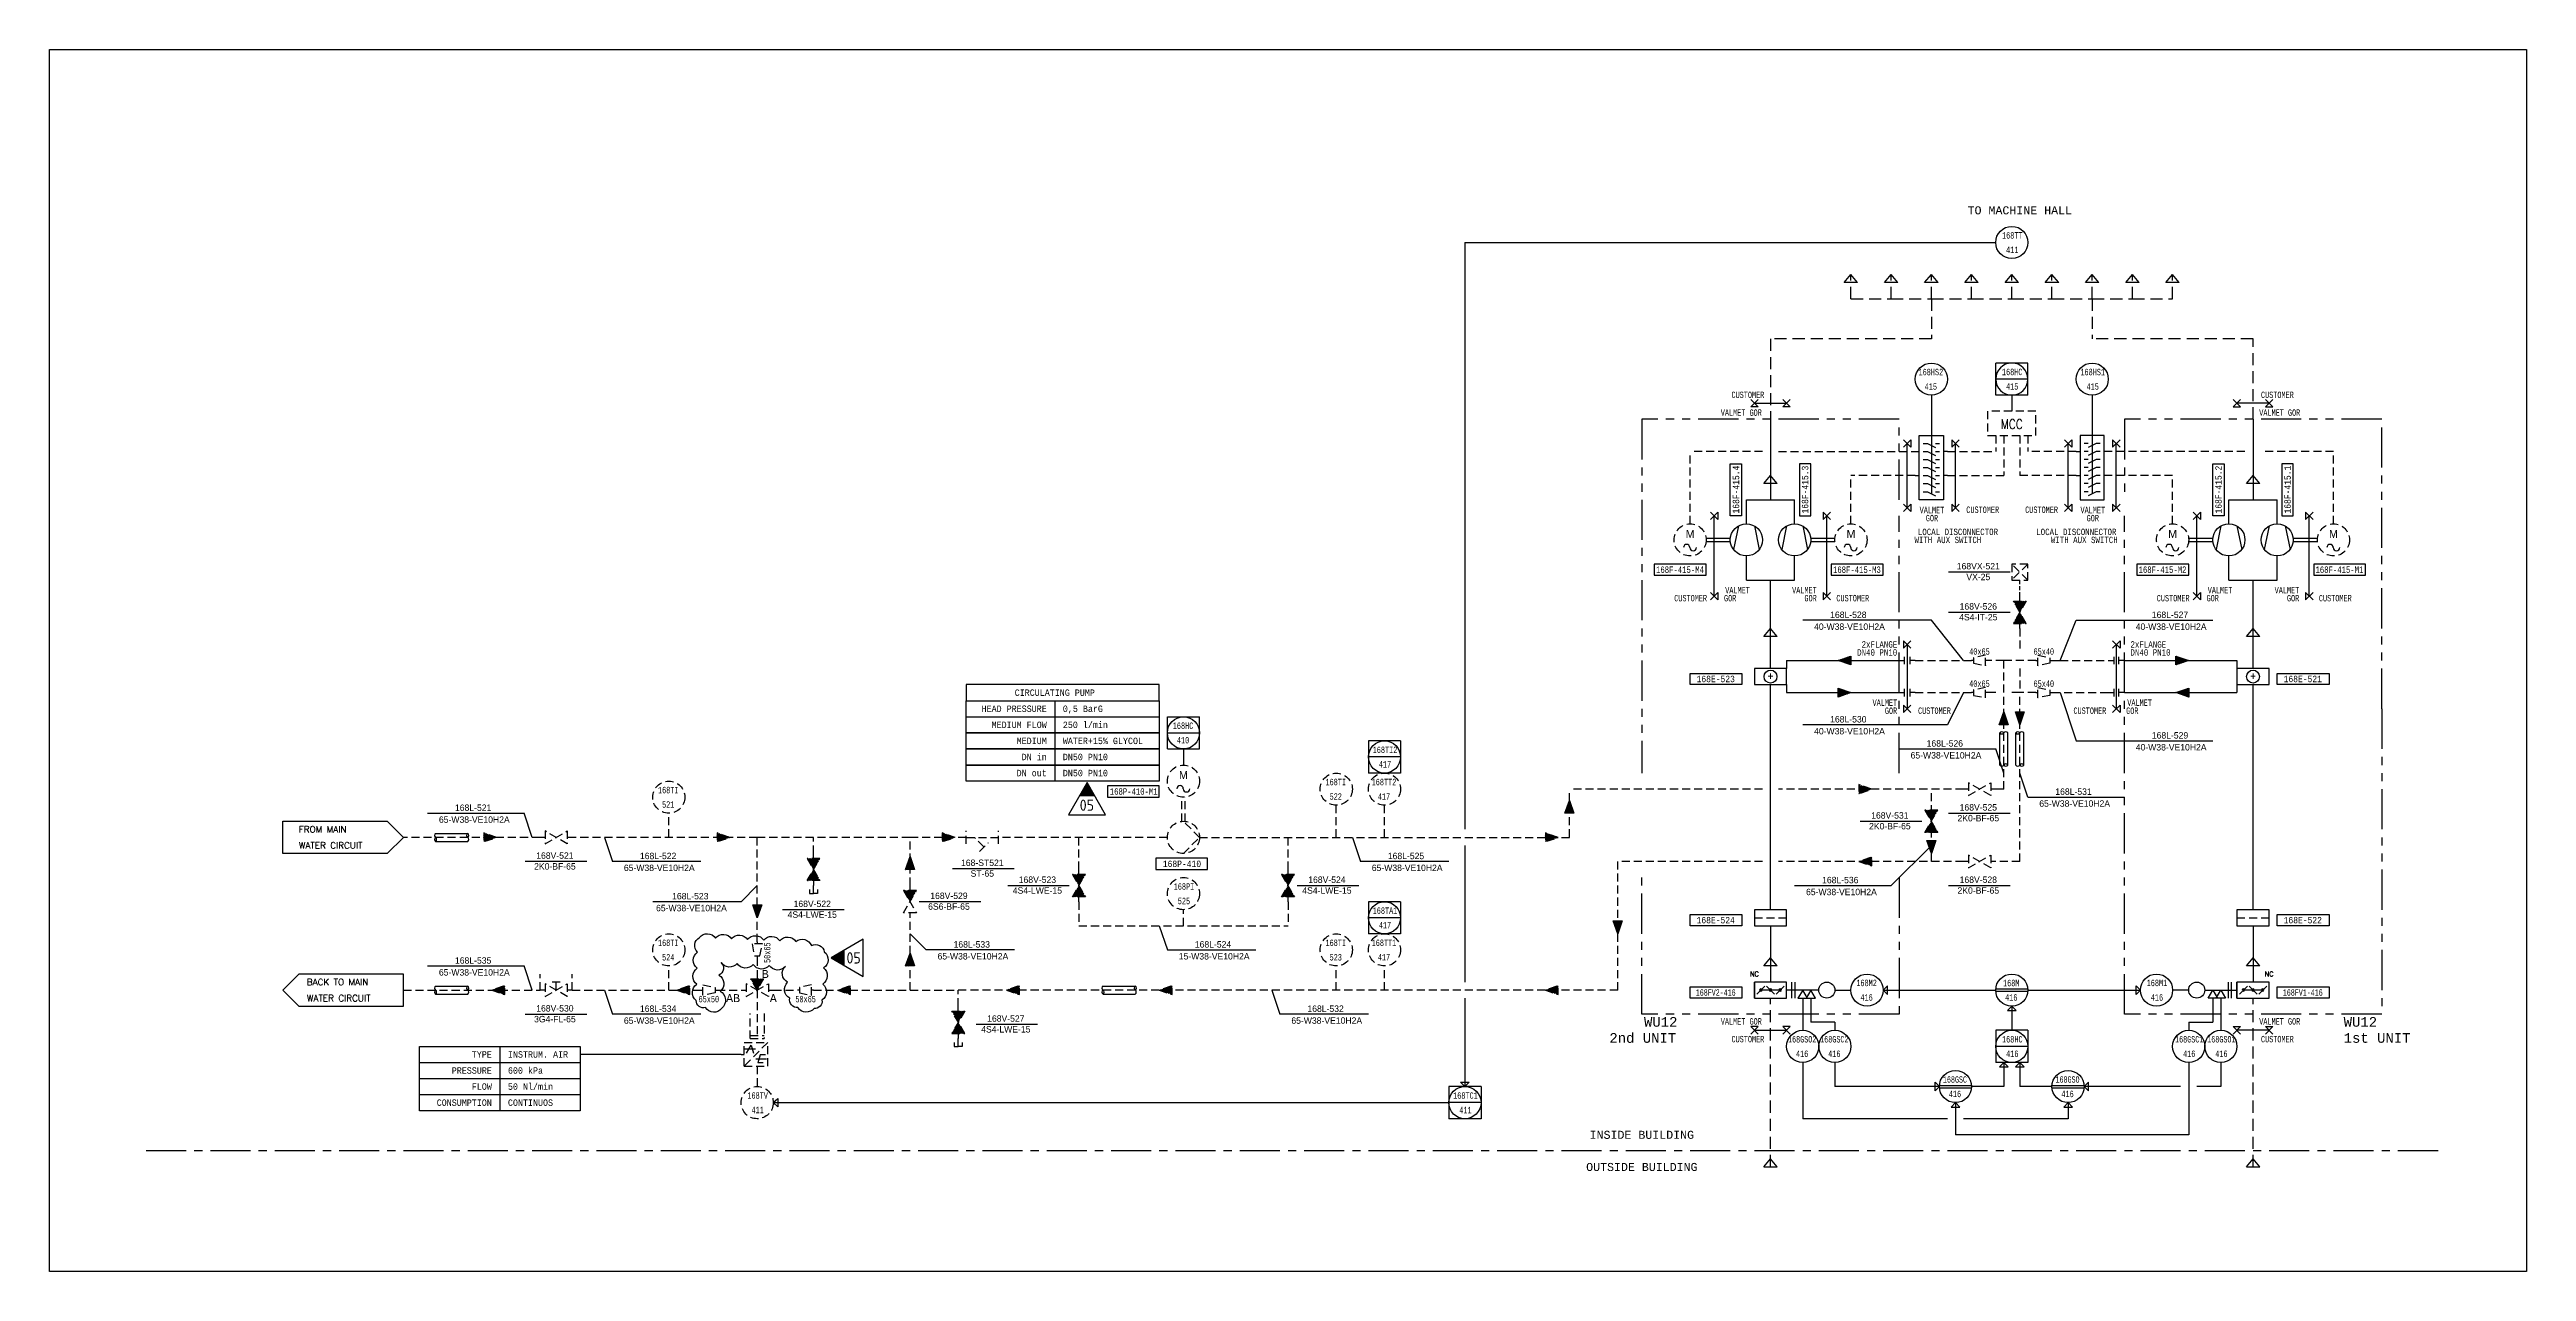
# Model space of a CAD drawing. Extents: x -512 to 738, y -1341 to -930.
# Drawn here: x -512 to 258, y -1310 to -930 of the extents above; entities that cross this region are included whole.
import ezdxf
from ezdxf.enums import TextEntityAlignment as Align

# ---------------------------------------------------------------- set-up
doc = ezdxf.new("R2010")
doc.units = 0
doc.header["$MEASUREMENT"] = 0
for name, pattern in [('HIDDEN', [0.375, 0.25, -0.125]), ('LINEA-LINEETTA', [2, 1.25, -0.25, 0.25, -0.25]), ('PHANTOM', [2.5, 1.25, -0.25, 0.25, -0.25, 0.25, -0.25])]:
    doc.linetypes.add(name, pattern=pattern)
doc.layers.get('0').update_dxf_attribs({"linetype": 'CONTINUOUS'})
for name, color, linetype in [('1- DELIVERY LIMITS', 2, 'CONTINUOUS'), ('1-AIR GOR', 3, 'CONTINUOUS'), ('1-BACKPRESSURE GOR', 4, 'BACK_PRESSURE_GOR'), ('1-EQUIPMENT GOR', 7, 'CONTINUOUS'), ('1-FLOW TEXT GOR', 7, 'CONTINUOUS'), ('1-TAG AND INSTRUMENTS GOR', 7, 'CONTINUOUS'), ('1-VALVE TEXT GOR', 7, 'CONTINUOUS'), ('1-WATER GOR', 5, 'CONTINUOUS'), ('2-AIR CUSTOMER', 107, 'HIDDEN'), ('2-EQUIPMENT CUSTOMER', 240, 'HIDDEN'), ('2-PNEUMATIC CUSTOMER', 7, 'COMPRESS_AIR_OTHERS'), ('2-WATER CUSTOMER (DOT)', 222, 'HIDDEN'), ('Pipe ID', 2, 'CONTINUOUS'), ('Revison 03', 7, 'CONTINUOUS')]:
    doc.layers.add(name, color=color, linetype=linetype)
doc.layers.add('AM_0', color=7, linetype='CONTINUOUS', lineweight=30)
doc.layers.add('AM_6', color=2, linetype='CONTINUOUS', lineweight=30)
doc.styles.add('ISOR', font='ISOCP.SHX')
doc.styles.add('MONOTXT', font='monotxt')
doc.styles.add('ROMANS', font='romans')
doc.linetypes.add('BACK_PRESSURE_GOR', pattern='A,5,["X",Standard,S=1.5,R=0,X=-0.1,Y=-0.75],1', length=6)
doc.linetypes.add('COMPRESS_AIR_OTHERS', pattern='A,1,-1.5,1,-1.5,1,-1.5,1,["V",Standard,S=1.5,R=180,X=-0.1,Y=0.75],-1.5', length=10)
doc.linetypes.add('PID_ELECTBINARY', pattern='A,0.125,-0.0625,0.125,-0.0625,[130,ltypeshp.shx,S=0.1,R=135,X=0,Y=0],0.125,-0.0625,0.125,-0.0625', length=0.75)
pattern_1 = [(135, (-760, -4235), (0.176776695, 0.176776695), [])]
pattern_2 = [(135, (-897.5, -4202.5), (0.176776695, 0.176776695), [])]
pattern_3 = [(315, (135, 130), (-0.176776695, -0.176776695), [])]
pattern_4 = [(135, (-970, -4202.5), (0.176776695, 0.176776695), [])]
pattern_5 = [(135, (-807.5, -4235), (0.176776695, 0.176776695), [])]
pattern_6 = [(135, (-827.5, -4202.5), (0.176776695, 0.176776695), [])]
pattern_7 = [(135, (-967.5, -4235), (0.176776695, 0.176776695), [])]
pattern_8 = [(45, (495, -2422.5), (-0.176776695, 0.176776695), [])]
pattern_9 = [(45, (495, -2417.5), (-0.176776695, 0.176776695), [])]
pattern_10 = [(45, (475, -2422.5), (-0.176776695, 0.176776695), [])]
pattern_11 = [(45, (475, -2417.5), (-0.176776695, 0.176776695), [])]
pattern_12 = [(315, (135, 100), (-0.176776695, -0.176776695), [])]
pattern_13 = [(135, (-640, -4202.5), (0.176776695, 0.176776695), [])]
pattern_14 = [(135, (-640, -4235), (0.176776695, 0.176776695), [])]
pattern_15 = [(315, (340, 147.5), (-0.176776695, -0.176776695), [])]
pattern_16 = [(315, (365, 110), (-0.176776695, -0.176776695), [])]
pattern_17 = [(225, (-295, 175), (0.176776695, -0.176776695), [])]
pattern_18 = [(225, (-280, 175), (0.176776695, -0.176776695), [])]
pattern_19 = [(225, (-322.5, 135), (0.176776695, -0.176776695), [])]
pattern_20 = [(135, (-542.5, -4195), (0.176776695, 0.176776695), [])]
pattern_21 = [(135, (-542.5, -4187.5), (0.176776695, 0.176776695), [])]
pattern_22 = [(135, (-910, -4235), (0.176776695, 0.176776695), [])]
pattern_23 = [(315, (97.5, 115), (-0.176776695, -0.176776695), [])]
pattern_24 = [(135, (-860, -4235), (0.176776695, 0.176776695), [])]

msp = doc.modelspace()

# ---------------------------------------------------------------- texts
at = {"color": 7, "style": 'ROMANS'}
for s, p in [('WATER CIRCUIT', (-435, -1177.5)), ('FROM MAIN', (-435, -1172.5)), ('WATER CIRCUIT', (-432.5, -1225)), ('BACK TO MAIN', (-432.5, -1220))]:
    msp.add_text(s, height=2, dxfattribs=at).set_placement(p, align=Align.MIDDLE_LEFT)
at = {"layer": '1- DELIVERY LIMITS', "linetype": 'Continuous', "style": 'MONOTXT', "width": 0.7}
for s, p in [('CUSTOMER', (20.57, -1038.99)), ('CUSTOMER', (185.17, -1038.99)), ('CUSTOMER', (93.57, -1074.71)), ('CUSTOMER', (111.87, -1074.71)), ('CUSTOMER', (2.77, -1102.21)), ('GOR', (11.87, -1102.21)), ('VALMET', (16.07, -1099.71)), ('VALMET', (36.87, -1099.71)), ('GOR', (36.87, -1102.21)), ('CUSTOMER', (152.77, -1102.21)), ('GOR', (161.87, -1102.21)), ('VALMET', (166.07, -1099.71)), ('VALMET', (186.87, -1099.71)), ('GOR', (186.87, -1102.21)), ('VALMET', (61.87, -1134.71)), ('GOR', (61.87, -1137.21)), ('CUSTOMER', (78.57, -1137.21)), ('CUSTOMER', (126.87, -1137.21)), ('GOR', (136.87, -1137.21)), ('VALMET', (141.07, -1134.71)), ('CUSTOMER', (20.57, -1239.34)), ('CUSTOMER', (185.17, -1239.34))]:
    msp.add_text(s, height=2, dxfattribs=at).set_placement(p, align=Align.BOTTOM_RIGHT)
for s, p in [('VALMET GOR', (7.04, -1044.51)), ('VALMET GOR', (174.43, -1044.51)), ('CUSTOMER', (42.97, -1102.21)), ('CUSTOMER', (192.97, -1102.21)), ('VALMET GOR', (7.04, -1233.82)), ('VALMET GOR', (174.43, -1233.82))]:
    msp.add_text(s, height=2, dxfattribs=at).set_placement(p, align=Align.BOTTOM_LEFT)
for s, p in [('VALMET', (72.69, -1072.21)), ('GOR', (72.69, -1074.71)), ('VALMET', (122.69, -1072.21)), ('GOR', (122.69, -1074.71))]:
    msp.add_text(s, height=2, dxfattribs=at).set_placement(p, align=Align.TOP_CENTER)
at = {"layer": '1-AIR GOR', "color": 1, "ltscale": 0.4, "style": 'MONOTXT'}
for s, p in [('TO MACHINE HALL', (100, -980)), ('INSIDE BUILDING', (-17.5, -1267.5)), ('OUTSIDE BUILDING', (-17.5, -1277.5))]:
    msp.add_text(s, height=2.5, dxfattribs=at).set_placement(p, align=Align.MIDDLE_CENTER)
for s, p in [('WU12', (-16.82, -1233.88)), ('WU12', (200.68, -1233.88)), ('1st UNIT', (200.68, -1238.88))]:
    msp.add_text(s, height=3, dxfattribs=at).set_placement(p)
msp.add_text('2nd UNIT', height=3, dxfattribs=at).set_placement((-6.82, -1238.88), align=Align.RIGHT)
at = {"layer": '1-BACKPRESSURE GOR', "color": 7, "linetype": 'Continuous', "style": 'ROMANS'}
for p in [(17.5, -1217.5), (177.5, -1217.5)]:
    msp.add_text('NC', height=1.5, dxfattribs=at).set_placement(p, align=Align.MIDDLE_CENTER)
at = {"layer": '1-EQUIPMENT GOR', "style": 'ROMANS', "width": 0.9}
for p in [(22.5, -1125), (172.5, -1125)]:
    msp.add_text('+', height=2, rotation=180, dxfattribs=at).set_placement(p, align=Align.MIDDLE)
at = {"layer": '1-FLOW TEXT GOR', "linetype": 'Continuous', "style": 'MONOTXT'}
for s, width, p in [('DN40 PN10', 0.8, (61.9, -1117.5)), ('2xFLANGE', 0.8, (61.9, -1115)), ('HEAD PRESSURE', 0.9, (-202.5, -1135)), ('MEDIUM FLOW', 0.9, (-202.5, -1140)), ('MEDIUM', 0.9, (-202.5, -1145)), ('DN out', 0.9, (-202.5, -1155)), ('DN in', 0.9, (-202.5, -1150))]:
    msp.add_text(s, height=2, dxfattribs=dict(at, width=width)).set_placement(p, align=Align.MIDDLE_RIGHT)
for s, width, p in [('40x65', 0.7, (87.46, -1117.2)), ('65x40', 0.7, (107.46, -1117.2)), ('CIRCULATING PUMP', 0.9, (-200, -1130)), ('40x65', 0.7, (87.46, -1127.2)), ('65x40', 0.7, (107.46, -1127.2)), ('168TI', 0.7, (-320.16, -1160.29)), ('168TI', 0.7, (-112.66, -1157.79)), ('522', 0.7, (-112.66, -1162.29)), ('521', 0.7, (-320.16, -1164.79)), ('168PI', 0.7, (-159.84, -1190.29)), ('525', 0.7, (-159.84, -1194.79)), ('168TI', 0.7, (-320.16, -1207.79)), ('168TI', 0.7, (-112.66, -1207.79)), ('524', 0.7, (-320.16, -1212.29)), ('523', 0.7, (-112.66, -1212.29)), ('65x50', 0.7, (-307.54, -1225.3)), ('50x65', 0.7, (-277.46, -1225.3))]:
    msp.add_text(s, height=2, dxfattribs=dict(at, width=width)).set_placement(p, align=Align.MIDDLE_CENTER)
for s, width, p in [('2xFLANGE', 0.8, (134.4, -1115)), ('DN40 PN10', 0.8, (134.4, -1117.5)), ('0,5 BarG', 0.9, (-197.5, -1135)), ('250 l/min', 0.9, (-197.5, -1140)), ('WATER+15%%% GLYCOL', 0.9, (-197.5, -1145)), ('DN50 PN10', 0.9, (-197.5, -1150)), ('DN50 PN10', 0.9, (-197.5, -1155))]:
    msp.add_text(s, height=2, dxfattribs=dict(at, width=width)).set_placement(p, align=Align.MIDDLE_LEFT)
at = {"layer": '1-FLOW TEXT GOR', "linetype": 'Continuous', "style": 'MONOTXT', "width": 0.7}
msp.add_text('50x65', height=2, rotation=90, dxfattribs=at).set_placement((-289.39, -1210.86), align=Align.MIDDLE_CENTER)
at = {"layer": '1-FLOW TEXT GOR', "color": 2, "linetype": 'Continuous', "style": 'MONOTXT'}
for s, p in [('B', (-290, -1217.5)), ('AB', (-300, -1225)), ('A', (-287.5, -1225))]:
    msp.add_text(s, height=2.5, dxfattribs=at).set_placement(p, align=Align.MIDDLE_CENTER)
at = {"layer": '1-TAG AND INSTRUMENTS GOR', "linetype": 'Continuous', "style": 'MONOTXT'}
for s, width, p in [('168TT', 0.7, (97.66, -987.79)), ('411', 0.7, (97.66, -992.29)), ('168HS2', 0.7, (72.34, -1030.29)), ('168HC', 0.7, (97.63, -1030.27)), ('168HS1', 0.7, (122.66, -1030.29)), ('415', 0.7, (72.34, -1034.79)), ('415', 0.7, (97.63, -1034.77)), ('415', 0.7, (122.66, -1034.79)), ('168HC', 0.7, (-160.13, -1140.27)), ('410', 0.7, (-160.13, -1144.77)), ('168TI2', 0.7, (-97.34, -1147.79)), ('417', 0.7, (-97.34, -1152.29)), ('168TT2', 0.7, (-97.66, -1157.79)), ('417', 0.7, (-97.66, -1162.29)), ('168TA1', 0.7, (-97.34, -1197.79)), ('168TT1', 0.7, (-97.66, -1207.79)), ('417', 0.7, (-97.34, -1202.29)), ('417', 0.7, (-97.66, -1212.29)), ('168M2', 0.7, (52.37, -1220.27)), ('416', 0.7, (52.37, -1224.77)), ('168M', 0.7, (97.34, -1220.29)), ('416', 0.7, (97.34, -1224.79)), ('168M1', 0.7, (142.63, -1220.27)), ('416', 0.7, (142.63, -1224.77)), ('168GSO2', 0.6, (32.34, -1237.79)), ('168GSC2', 0.6, (42.34, -1237.79)), ('168HC', 0.7, (97.66, -1237.79)), ('168GSC1', 0.6, (152.66, -1237.79)), ('168GSO1', 0.6, (162.66, -1237.79)), ('416', 0.7, (32.34, -1242.29)), ('416', 0.7, (42.34, -1242.29)), ('416', 0.7, (97.66, -1242.29)), ('416', 0.7, (152.66, -1242.29)), ('416', 0.7, (162.66, -1242.29)), ('168TV', 0.7, (-292.37, -1255.27)), ('168TC1', 0.7, (-72.34, -1255.29)), ('168GSC', 0.65, (79.84, -1250.29)), ('416', 0.7, (79.84, -1254.79)), ('168GSO', 0.65, (114.84, -1250.29)), ('416', 0.7, (114.84, -1254.79)), ('411', 0.7, (-292.37, -1259.77)), ('411', 0.7, (-72.34, -1259.79))]:
    msp.add_text(s, height=2, dxfattribs=dict(at, width=width)).set_placement(p, align=Align.MIDDLE_CENTER)
at = {"layer": '1-TAG AND INSTRUMENTS GOR', "color": 7, "linetype": 'Continuous', "style": 'ROMANS', "width": 0.8}
msp.add_text('MCC', height=3, dxfattribs=at).set_placement((97.5, -1045), align=Align.TOP_CENTER)
at = {"layer": '1-TAG AND INSTRUMENTS GOR', "ltscale": 0.4, "style": 'MONOTXT'}
for s, rotation, width, p, p2 in [('168F-415.4', 90, 0.769028, (12.76, -1074.29), (12.76, -1059.42)), ('168F-415.3', 90, 0.769028, (34.24, -1074.29), (34.24, -1059.42)), ('168F-415.2', 90, 0.769028, (162.76, -1074.29), (162.76, -1059.42)), ('168F-415.1', 90, 0.782519, (184.24, -1074.29), (184.24, -1059.42)), ('168P-410-M1', 360, 0.707994, (-182.9, -1161.74), (-168.03, -1161.74)), (' 168P-410 ', 360, 0.743393, (-167.9, -1184.24), (-153.03, -1184.24))]:
    msp.add_text(s, height=2, rotation=rotation, dxfattribs=dict(at, width=width)).set_placement(p, p2, align=Align.FIT)
at = {"layer": '1-TAG AND INSTRUMENTS GOR', "linetype": 'Continuous', "style": 'MONOTXT', "width": 0.8}
for s, p in [('WITH AUX SWITCH', (88.03, -1082.5)), ('LOCAL DISCONNECTOR', (93.23, -1080)), ('LOCAL DISCONNECTOR', (130.03, -1080)), ('WITH AUX SWITCH', (130.43, -1082.5))]:
    msp.add_text(s, height=2, dxfattribs=at).set_placement(p, align=Align.MIDDLE_RIGHT)
at = {"layer": '1-TAG AND INSTRUMENTS GOR', "ltscale": 0.4, "style": 'MONOTXT'}
for s, width, p, p2 in [('168F-415-M4', 0.696931, (-13.08, -1092.76), (1.79, -1092.76)), ('168F-415-M3', 0.696931, (41.92, -1092.76), (56.79, -1092.76)), ('168F-415-M2', 0.696931, (136.92, -1092.76), (151.79, -1092.76)), ('168F-415-M1', 0.707994, (191.92, -1092.76), (206.79, -1092.76)), (' 168E-523 ', 0.743393, (-1.97, -1126.74), (12.9, -1126.74)), (' 168E-521 ', 0.743393, (180.53, -1126.74), (195.4, -1126.74)), (' 168E-524 ', 0.743393, (-1.97, -1201.74), (12.9, -1201.74)), (' 168E-522 ', 0.743393, (180.53, -1201.74), (195.4, -1201.74)), (' 168FV2-416 ', 0.619494, (-1.97, -1224.24), (12.9, -1224.24)), (' 168FV1-416 ', 0.619494, (180.53, -1224.24), (195.4, -1224.24))]:
    msp.add_text(s, height=2, dxfattribs=dict(at, width=width)).set_placement(p, p2, align=Align.FIT)
at = {"layer": '2-EQUIPMENT CUSTOMER', "color": 7, "linetype": 'Continuous', "ltscale": 10}
for p in [(-2.5, -1080.62), (47.5, -1080.62), (147.5, -1080.62), (197.5, -1080.62)]:
    msp.add_text('M', height=2.5, dxfattribs=at).set_placement(p, align=Align.MIDDLE)
at = {"layer": '2-EQUIPMENT CUSTOMER', "color": 7, "ltscale": 10}
msp.add_text('M', height=2.5, dxfattribs=at).set_placement((-160, -1155.62), align=Align.MIDDLE)
at = {"layer": '2-PNEUMATIC CUSTOMER', "color": 7, "linetype": 'Continuous', "style": 'MONOTXT', "width": 0.9}
for s, p in [('PRESSURE', (-375, -1247.5)), ('TYPE', (-375, -1242.5)), ('FLOW', (-375, -1252.5)), ('CONSUMPTION', (-375, -1257.5))]:
    msp.add_text(s, height=2, dxfattribs=at).set_placement(p, align=Align.MIDDLE_RIGHT)
for s, p in [('600 kPa', (-370, -1247.5)), ('INSTRUM. AIR', (-370, -1242.5)), ('50 Nl/min', (-370, -1252.5)), ('CONTINUOS', (-370, -1257.5))]:
    msp.add_text(s, height=2, dxfattribs=at).set_placement(p, align=Align.MIDDLE_LEFT)

# ---------------------------------------------------------------- blocks, each defined once
blk = doc.blocks.new('LOOPDCS')
for p, q in [((-5, -5), (-5, 5)), ((-5, 5), (5, 5)), ((-5, 0), (5, 0)), ((5, -5), (5, 5)), ((-5, -5), (5, -5))]:
    blk.add_line(p, q)
blk.add_circle((0, 0), 5)
blk = doc.blocks.new('COIL')
at = {"color": 1}
for p, q in [((0, 2.5), (0, -2.5)), ((10, 2.5), (0, 2.5)), ((10, -2.5), (10, 2.5)), ((0, -2.5), (10, -2.5))]:
    blk.add_line(p, q, dxfattribs=at)
blk.add_circle((5, 0), 2)
blk = doc.blocks.new('TAG VALVOLA')
blk.add_line((-9.63, 0.06), (9.49, 0.06))
at = {"ltscale": 10}
for tag, p in [('TAG_VALVOLA', (-0.4, 0.83)), ('TIPO_VALVOLA', (-0.4, -2.52))]:
    blk.add_attdef(tag, text='', height=2, dxfattribs=at).set_placement(p, align=Align.CENTER)
blk = doc.blocks.new('Pipeno')
at = {"layer": 'Pipe ID', "style": 'ISOR', "width": 0.8}
blk.add_attdef('PIPEID', text='', height=3, dxfattribs=at).set_placement((0.71, 3.69), align=Align.MIDDLE_CENTER)
at = {"layer": 'Pipe ID', "style": 'ISOR'}
blk.add_attdef('PIPEDATA', text='', height=3, dxfattribs=at).set_placement((1.07, -3.65), align=Align.MIDDLE_CENTER)
blk = doc.blocks.new('IndiceRevisione_180°')
at = {"layer": 'AM_0'}
blk.add_lwpolyline([(-7.02, 0.03), (2.95, -5.73), (2.95, 5.79)], close=True, dxfattribs=at)
blk.add_solid([(-7.02, 0.03), (-2.81, -2.4), (-2.81, 2.46)], dxfattribs=at)
at = {"layer": 'AM_6', "style": 'ISOR'}
blk.add_attdef('02', text='', height=3.5, dxfattribs=at).set_placement((-0.03, 0.01), align=Align.MIDDLE)
blk = doc.blocks.new('IndiceRevisione_90°')
at = {"layer": 'AM_0'}
blk.add_lwpolyline([(0.03, 7.02), (-5.73, -2.95), (5.79, -2.95)], close=True, dxfattribs=at)
blk.add_solid([(0.03, 7.02), (-2.4, 2.81), (2.46, 2.81)], dxfattribs=at)
at = {"layer": 'AM_6', "style": 'ISOR'}
blk.add_attdef('02', text='', height=3.5, dxfattribs=at).set_placement((-0.03, 0.01), align=Align.MIDDLE)

# ---------------------------------------------------------------- hatches: boundary and pattern name
at = {"layer": '1-WATER GOR', "linetype": 'Continuous', "ltscale": 5}
h = msp.add_hatch(dxfattribs=at)
h.set_pattern_fill('ANSI31', color=256, scale=2, style=0)
h.set_pattern_definition(pattern_10)
h.paths.add_polyline_path([(47.5, -1120), (47.5, -1118.61), (43.5, -1120)])
h = msp.add_hatch(dxfattribs=at)
h.set_pattern_fill('ANSI31', color=256, scale=2, style=0)
h.set_pattern_definition(pattern_10)
h.paths.add_polyline_path([(43.5, -1120), (47.5, -1121.39), (47.5, -1120), (43.5, -1120)])
h = msp.add_hatch(dxfattribs=at)
h.set_pattern_fill('ANSI31', color=256, scale=2, style=0)
h.set_pattern_definition(pattern_8)
h.paths.add_polyline_path([(148.5, -1120), (152.5, -1120), (148.5, -1118.61)])
h = msp.add_hatch(dxfattribs=at)
h.set_pattern_fill('ANSI31', color=256, scale=2, style=0)
h.set_pattern_definition(pattern_8)
h.paths.add_polyline_path([(152.5, -1120), (152.5, -1120), (148.5, -1120), (148.5, -1121.39)])
h = msp.add_hatch(dxfattribs=at)
h.set_pattern_fill('ANSI31', color=256, scale=2, style=0)
h.set_pattern_definition(pattern_11)
h.paths.add_polyline_path([(43.5, -1128.61), (43.5, -1130), (47.5, -1130)])
h = msp.add_hatch(dxfattribs=at)
h.set_pattern_fill('ANSI31', color=256, scale=2, style=0)
h.set_pattern_definition(pattern_11)
h.paths.add_polyline_path([(47.5, -1130), (43.5, -1130), (43.5, -1131.39), (47.5, -1130)])
h = msp.add_hatch(dxfattribs=at)
h.set_pattern_fill('ANSI31', color=256, scale=2, style=0)
h.set_pattern_definition(pattern_9)
h.paths.add_polyline_path([(152.5, -1130), (152.5, -1128.61), (148.5, -1130)])
h = msp.add_hatch(dxfattribs=at)
h.set_pattern_fill('ANSI31', color=256, scale=2, style=0)
h.set_pattern_definition(pattern_9)
h.paths.add_polyline_path([(148.5, -1130), (148.5, -1130), (152.5, -1131.39), (152.5, -1130)])
at = {"layer": '2-EQUIPMENT CUSTOMER', "ltscale": 10}
h = msp.add_hatch(dxfattribs=at)
h.set_pattern_fill('ANSI31', color=256, scale=2, style=0)
h.set_pattern_definition([(135, (-347.15963, -1220.30965), (0.1767767, 0.1767767), [])])
h.paths.add_polyline_path([(102, -1101.54), (100, -1105), (98, -1101.54)])
h = msp.add_hatch(dxfattribs=at)
h.set_pattern_fill('ANSI31', color=256, scale=2, style=0)
h.set_pattern_definition([(225, (-347.15963, -989.69035), (0.1767767, -0.1767767), [])])
h.paths.add_polyline_path([(102, -1108.46), (100, -1105), (98, -1108.46)])
h = msp.add_hatch(dxfattribs=at)
h.set_pattern_fill('ANSI31', color=256, scale=2, style=0)
h.set_pattern_definition([(45, (519.65963, -1285.30965), (-0.1767767, 0.1767767), [])])
h.paths.add_polyline_path([(70.5, -1166.54), (72.5, -1170), (74.5, -1166.54)])
h = msp.add_hatch(dxfattribs=at)
h.set_pattern_fill('ANSI31', color=256, scale=2, style=0)
h.set_pattern_definition([(315, (519.65963, -1054.69035), (-0.1767767, -0.1767767), [])])
h.paths.add_polyline_path([(70.5, -1173.46), (72.5, -1170), (74.5, -1173.46)])
h = msp.add_hatch(dxfattribs=at)
h.set_pattern_fill('ANSI31', color=256, scale=2, style=0)
h.set_pattern_definition([(45, (172.15963, -1300.30965), (-0.1767767, 0.1767767), [])])
h.paths.add_polyline_path([(-277, -1181.54), (-275, -1185), (-273, -1181.54)])
h = msp.add_hatch(dxfattribs=at)
h.set_pattern_fill('ANSI31', color=256, scale=2, style=0)
h.set_pattern_definition([(315, (172.15963, -1069.69035), (-0.1767767, -0.1767767), [])])
h.paths.add_polyline_path([(-277, -1188.46), (-275, -1185), (-273, -1188.46)])
h = msp.add_hatch(dxfattribs=at)
h.set_pattern_fill('ANSI31', color=256, scale=2, style=0)
h.set_pattern_definition([(45, (202.15963, -1310.30965), (-0.1767767, 0.1767767), [])])
h.paths.add_polyline_path([(-247, -1191.54), (-245, -1195), (-243, -1191.54)])
h = msp.add_hatch(dxfattribs=at)
h.set_pattern_fill('ANSI31', color=256, scale=2, style=0)
h.set_pattern_definition([(45, (254.65963, -1305.30965), (-0.1767767, 0.1767767), [])])
h.paths.add_polyline_path([(-194.5, -1186.54), (-192.5, -1190), (-190.5, -1186.54)])
h = msp.add_hatch(dxfattribs=at)
h.set_pattern_fill('ANSI31', color=256, scale=2, style=0)
h.set_pattern_definition([(315, (254.65963, -1074.69035), (-0.1767767, -0.1767767), [])])
h.paths.add_polyline_path([(-194.5, -1193.46), (-192.5, -1190), (-190.5, -1193.46)])
h = msp.add_hatch(dxfattribs=at)
h.set_pattern_fill('ANSI31', color=256, scale=2, style=0)
h.set_pattern_definition([(45, (319.65963, -1305.30965), (-0.1767767, 0.1767767), [])])
h.paths.add_polyline_path([(-129.5, -1186.54), (-127.5, -1190), (-125.5, -1186.54)])
h = msp.add_hatch(dxfattribs=at)
h.set_pattern_fill('ANSI31', color=256, scale=2, style=0)
h.set_pattern_definition([(315, (319.65963, -1074.69035), (-0.1767767, -0.1767767), [])])
h.paths.add_polyline_path([(-129.5, -1193.46), (-127.5, -1190), (-125.5, -1193.46)])
h = msp.add_hatch(dxfattribs=at)
h.set_pattern_fill('ANSI31', color=256, scale=2, style=0)
h.set_pattern_definition([(45, (62.5, -4175), (-0.176776695, 0.176776695), [])])
h.paths.add_polyline_path([(-290.5, -1219.04), (-294.5, -1219.04), (-292.5, -1222.5)])
h = msp.add_hatch(dxfattribs=at)
h.set_pattern_fill('ANSI31', color=256, scale=2, style=0)
h.set_pattern_definition([(135, (-677.15963, -1347.80965), (0.1767767, 0.1767767), [])])
h.paths.add_polyline_path([(-228, -1229.04), (-230, -1232.5), (-232, -1229.04)])
h = msp.add_hatch(dxfattribs=at)
h.set_pattern_fill('ANSI31', color=256, scale=2, style=0)
h.set_pattern_definition([(225, (-677.15963, -1117.19035), (0.1767767, -0.1767767), [])])
h.paths.add_polyline_path([(-228, -1235.96), (-230, -1232.5), (-232, -1235.96)])
at = {"layer": '2-WATER CUSTOMER (DOT)', "linetype": 'Continuous', "ltscale": 10}
h = msp.add_hatch(dxfattribs=at)
h.set_pattern_fill('ANSI31', color=256, scale=2, style=0)
h.set_pattern_definition(pattern_18)
h.paths.add_polyline_path([(93.61, -1140), (95, -1136), (95, -1136), (95, -1140)])
h = msp.add_hatch(dxfattribs=at)
h.set_pattern_fill('ANSI31', color=256, scale=2, style=0)
h.set_pattern_definition(pattern_18)
h.paths.add_polyline_path([(95, -1140), (95, -1136), (96.39, -1140)])
h = msp.add_hatch(dxfattribs=at)
h.set_pattern_fill('ANSI31', color=256, scale=2, style=0)
h.set_pattern_definition(pattern_17)
h.paths.add_polyline_path([(100, -1140), (100, -1140), (98.61, -1136), (100, -1136)])
h = msp.add_hatch(dxfattribs=at)
h.set_pattern_fill('ANSI31', color=256, scale=2, style=0)
h.set_pattern_definition(pattern_17)
h.paths.add_polyline_path([(101.39, -1136), (100, -1140), (100, -1136)])
h = msp.add_hatch(dxfattribs=at)
h.set_pattern_fill('ANSI31', color=256, scale=2, style=0)
h.set_pattern_definition(pattern_21)
h.paths.add_polyline_path([(54, -1160), (50, -1160), (50, -1158.61)])
h = msp.add_hatch(dxfattribs=at)
h.set_pattern_fill('ANSI31', color=256, scale=2, style=0)
h.set_pattern_definition(pattern_21)
h.paths.add_polyline_path([(50, -1160), (54, -1160), (54, -1160), (50, -1161.39)])
h = msp.add_hatch(dxfattribs=at)
h.set_pattern_fill('ANSI31', color=256, scale=2, style=0)
h.set_pattern_definition(pattern_15)
h.paths.add_polyline_path([(-41.39, -1167.5), (-40, -1163.5), (-40, -1163.5), (-40, -1167.5)])
h = msp.add_hatch(dxfattribs=at)
h.set_pattern_fill('ANSI31', color=256, scale=2, style=0)
h.set_pattern_definition(pattern_15)
h.paths.add_polyline_path([(-40, -1167.5), (-40, -1163.5), (-38.61, -1167.5)])
h = msp.add_hatch(dxfattribs=at)
h.set_pattern_fill('ANSI31', color=256, scale=2, style=0)
h.set_pattern_definition(pattern_4)
h.paths.add_polyline_path([(-373.5, -1175), (-377.5, -1175), (-377.5, -1173.61)])
h = msp.add_hatch(dxfattribs=at)
h.set_pattern_fill('ANSI31', color=256, scale=2, style=0)
h.set_pattern_definition(pattern_4)
h.paths.add_polyline_path([(-377.5, -1175), (-373.5, -1175), (-373.5, -1175), (-377.5, -1176.39)])
h = msp.add_hatch(dxfattribs=at)
h.set_pattern_fill('ANSI31', color=256, scale=2, style=0)
h.set_pattern_definition(pattern_2)
h.paths.add_polyline_path([(-301, -1175), (-305, -1175), (-305, -1173.61)])
h = msp.add_hatch(dxfattribs=at)
h.set_pattern_fill('ANSI31', color=256, scale=2, style=0)
h.set_pattern_definition(pattern_2)
h.paths.add_polyline_path([(-305, -1175), (-301, -1175), (-301, -1175), (-305, -1176.39)])
h = msp.add_hatch(dxfattribs=at)
h.set_pattern_fill('ANSI31', color=256, scale=2, style=0)
h.set_pattern_definition(pattern_6)
h.paths.add_polyline_path([(-231, -1175), (-235, -1175), (-235, -1173.61)])
h = msp.add_hatch(dxfattribs=at)
h.set_pattern_fill('ANSI31', color=256, scale=2, style=0)
h.set_pattern_definition(pattern_6)
h.paths.add_polyline_path([(-235, -1175), (-231, -1175), (-231, -1175), (-235, -1176.39)])
h = msp.add_hatch(dxfattribs=at)
h.set_pattern_fill('ANSI31', color=256, scale=2, style=0)
h.set_pattern_definition(pattern_13)
h.paths.add_polyline_path([(-43.5, -1175), (-47.5, -1175), (-47.5, -1173.61)])
h = msp.add_hatch(dxfattribs=at)
h.set_pattern_fill('ANSI31', color=256, scale=2, style=0)
h.set_pattern_definition(pattern_13)
h.paths.add_polyline_path([(-47.5, -1175), (-43.5, -1175), (-43.5, -1175), (-47.5, -1176.39)])
h = msp.add_hatch(dxfattribs=at)
h.set_pattern_fill('ANSI31', color=256, scale=2, style=0)
h.set_pattern_definition(pattern_19)
h.paths.add_polyline_path([(72.5, -1180), (72.5, -1180), (71.11, -1176), (72.5, -1176)])
h = msp.add_hatch(dxfattribs=at)
h.set_pattern_fill('ANSI31', color=256, scale=2, style=0)
h.set_pattern_definition(pattern_19)
h.paths.add_polyline_path([(73.89, -1176), (72.5, -1180), (72.5, -1176)])
h = msp.add_hatch(dxfattribs=at)
h.set_pattern_fill('ANSI31', color=256, scale=2, style=0)
h.set_pattern_definition(pattern_3)
h.paths.add_polyline_path([(-246.39, -1185), (-245, -1181), (-245, -1181), (-245, -1185)])
h = msp.add_hatch(dxfattribs=at)
h.set_pattern_fill('ANSI31', color=256, scale=2, style=0)
h.set_pattern_definition(pattern_3)
h.paths.add_polyline_path([(-245, -1185), (-245, -1181), (-243.61, -1185)])
h = msp.add_hatch(dxfattribs=at)
h.set_pattern_fill('ANSI31', color=256, scale=2, style=0)
h.set_pattern_definition(pattern_20)
h.paths.add_polyline_path([(54, -1182.5), (50, -1182.5), (54, -1181.11)])
h = msp.add_hatch(dxfattribs=at)
h.set_pattern_fill('ANSI31', color=256, scale=2, style=0)
h.set_pattern_definition(pattern_20)
h.paths.add_polyline_path([(50, -1182.5), (54, -1182.5), (54, -1183.89), (50, -1182.5)])
h = msp.add_hatch(dxfattribs=at)
h.set_pattern_fill('ANSI31', color=256, scale=2, style=0)
h.set_pattern_definition(pattern_23)
h.paths.add_polyline_path([(-292.5, -1200), (-292.5, -1200), (-293.89, -1196), (-292.5, -1196)])
h = msp.add_hatch(dxfattribs=at)
h.set_pattern_fill('ANSI31', color=256, scale=2, style=0)
h.set_pattern_definition(pattern_23)
h.paths.add_polyline_path([(-291.11, -1196), (-292.5, -1200), (-292.5, -1196)])
h = msp.add_hatch(dxfattribs=at)
h.set_pattern_fill('ANSI31', color=256, scale=2, style=0)
h.set_pattern_definition(pattern_16)
h.paths.add_polyline_path([(-25, -1205), (-25, -1205), (-26.39, -1201), (-25, -1201)])
h = msp.add_hatch(dxfattribs=at)
h.set_pattern_fill('ANSI31', color=256, scale=2, style=0)
h.set_pattern_definition(pattern_16)
h.paths.add_polyline_path([(-23.61, -1201), (-25, -1205), (-25, -1201)])
h = msp.add_hatch(dxfattribs=at)
h.set_pattern_fill('ANSI31', color=256, scale=2, style=0)
h.set_pattern_definition(pattern_12)
h.paths.add_polyline_path([(-246.39, -1215), (-245, -1211), (-245, -1211), (-245, -1215)])
h = msp.add_hatch(dxfattribs=at)
h.set_pattern_fill('ANSI31', color=256, scale=2, style=0)
h.set_pattern_definition(pattern_12)
h.paths.add_polyline_path([(-245, -1215), (-245, -1211), (-243.61, -1215)])
h = msp.add_hatch(dxfattribs=at)
h.set_pattern_fill('ANSI31', color=256, scale=2, style=0)
h.set_pattern_definition(pattern_7)
h.paths.add_polyline_path([(-371, -1222.5), (-375, -1222.5), (-371, -1221.11)])
h = msp.add_hatch(dxfattribs=at)
h.set_pattern_fill('ANSI31', color=256, scale=2, style=0)
h.set_pattern_definition(pattern_7)
h.paths.add_polyline_path([(-375, -1222.5), (-371, -1222.5), (-371, -1223.89), (-375, -1222.5)])
h = msp.add_hatch(dxfattribs=at)
h.set_pattern_fill('ANSI31', color=256, scale=2, style=0)
h.set_pattern_definition(pattern_22)
h.paths.add_polyline_path([(-313.5, -1222.5), (-317.5, -1222.5), (-313.5, -1221.11)])
h = msp.add_hatch(dxfattribs=at)
h.set_pattern_fill('ANSI31', color=256, scale=2, style=0)
h.set_pattern_definition(pattern_22)
h.paths.add_polyline_path([(-317.5, -1222.5), (-313.5, -1222.5), (-313.5, -1223.89), (-317.5, -1222.5)])
h = msp.add_hatch(dxfattribs=at)
h.set_pattern_fill('ANSI31', color=256, scale=2, style=0)
h.set_pattern_definition(pattern_24)
h.paths.add_polyline_path([(-263.5, -1222.5), (-267.5, -1222.5), (-263.5, -1221.11)])
h = msp.add_hatch(dxfattribs=at)
h.set_pattern_fill('ANSI31', color=256, scale=2, style=0)
h.set_pattern_definition(pattern_24)
h.paths.add_polyline_path([(-267.5, -1222.5), (-263.5, -1222.5), (-263.5, -1223.89), (-267.5, -1222.5)])
h = msp.add_hatch(dxfattribs=at)
h.set_pattern_fill('ANSI31', color=256, scale=2, style=0)
h.set_pattern_definition(pattern_5)
h.paths.add_polyline_path([(-211, -1222.5), (-215, -1222.5), (-211, -1221.11)])
h = msp.add_hatch(dxfattribs=at)
h.set_pattern_fill('ANSI31', color=256, scale=2, style=0)
h.set_pattern_definition(pattern_5)
h.paths.add_polyline_path([(-215, -1222.5), (-211, -1222.5), (-211, -1223.89), (-215, -1222.5)])
h = msp.add_hatch(dxfattribs=at)
h.set_pattern_fill('ANSI31', color=256, scale=2, style=0)
h.set_pattern_definition(pattern_1)
h.paths.add_polyline_path([(-163.5, -1222.5), (-167.5, -1222.5), (-163.5, -1221.11)])
h = msp.add_hatch(dxfattribs=at)
h.set_pattern_fill('ANSI31', color=256, scale=2, style=0)
h.set_pattern_definition(pattern_1)
h.paths.add_polyline_path([(-167.5, -1222.5), (-163.5, -1222.5), (-163.5, -1223.89), (-167.5, -1222.5)])
h = msp.add_hatch(dxfattribs=at)
h.set_pattern_fill('ANSI31', color=256, scale=2, style=0)
h.set_pattern_definition(pattern_14)
h.paths.add_polyline_path([(-43.5, -1222.5), (-47.5, -1222.5), (-43.5, -1221.11)])
h = msp.add_hatch(dxfattribs=at)
h.set_pattern_fill('ANSI31', color=256, scale=2, style=0)
h.set_pattern_definition(pattern_14)
h.paths.add_polyline_path([(-47.5, -1222.5), (-43.5, -1222.5), (-43.5, -1223.89), (-47.5, -1222.5)])

# ---------------------------------------------------------------- linework, layer by layer
at = {"ltscale": 10}
for p, q in [((72.5, -1037.5), (72.5, -1068.13)), ((122.5, -1037.5), (122.5, -1068.13))]:
    msp.add_line(p, q, dxfattribs=at)
at = {"color": 1, "linetype": 'LINEA-LINEETTA', "ltscale": 10}
msp.add_line((230, -1272.5), (-485, -1272.5), dxfattribs=at)
at = {"color": 1, "ltscale": 10}
msp.add_lwpolyline([(-512.5, -930), (257.5, -930), (257.5, -1310), (-512.5, -1310)], close=True, dxfattribs=at)
at = {"color": 1, "linetype": 'PHANTOM', "ltscale": 10}
for points in [[(62.5, -1070), (62.5, -1045), (-17.5, -1045), (-17.5, -1155)], [(212.5, -1135), (212.5, -1045), (132.5, -1045), (132.5, -1070)], [(62.5, -1155), (62.5, -1075)], [(212.5, -1135), (212.5, -1230), (132.5, -1230), (132.5, -1075)], [(62.5, -1187.5), (62.5, -1230), (-17.5, -1230), (-17.5, -1187.5)]]:
    msp.add_lwpolyline(points, dxfattribs=at)
at = {"ltscale": 10}
msp.add_lwpolyline([(-227.5, -1132.5), (-167.5, -1132.5), (-167.5, -1127.5), (-227.5, -1127.5)], close=True, dxfattribs=at)
for points in [[(-440, -1180), (-440, -1170), (-407.5, -1170), (-402.5, -1175), (-407.5, -1180), (-440, -1180)], [(-402.5, -1227.5), (-402.5, -1217.5), (-435, -1217.5), (-440, -1222.5), (-435, -1227.5), (-402.5, -1227.5)]]:
    msp.add_lwpolyline(points, dxfattribs=at)
msp.add_lwpolyline([(-303.57, -1228.21, -0.520567), (-308.56, -1227.93, -0.520567), (-311.44, -1225.7, -0.520567), (-311.3, -1220.7, -0.520567), (-311.16, -1215.7, -0.520567), (-311.02, -1210.7, -0.520567), (-310.46, -1206.16, -0.520567), (-305.47, -1206.36, -0.520567), (-300.47, -1206.57, -0.520567), (-295.48, -1206.78, -0.520567), (-290.48, -1206.98, -0.520567), (-285.48, -1207.19, -0.520567), (-280.49, -1207.39, -0.520567), (-275.67, -1208.65, -0.520567), (-271.64, -1210.62, -0.520567), (-271.89, -1215.61, -0.520567), (-272.14, -1220.61, -0.520567), (-272.4, -1225.6, -0.520567), (-274.84, -1228.17, -0.520567), (-279.84, -1227.92, -0.520567), (-282.37, -1224.99, -0.520567), (-283.05, -1220.04, -0.520567), (-283.76, -1215.11, -0.520567), (-288.75, -1214.81, -0.520567), (-293.74, -1214.5, -0.520567), (-298.73, -1214.2, -0.520567), (-303.72, -1213.89, -0.520567), (-304.4, -1217.82, -0.520567), (-304, -1222.81, -0.520567)], format="xyb", close=True, dxfattribs=at)
at = {"linetype": 'Continuous', "ltscale": 0.4}
for centre, start, end in [((19.5, -1222.5), 0, 180), ((19.5, -1222.5), 180, 0), ((169.5, -1222.5), 0, 180), ((169.5, -1222.5), 180, 0)]:
    msp.add_arc(centre, 0.375, start, end, dxfattribs=at)
at = {"layer": '1- DELIVERY LIMITS', "linetype": 'Continuous', "ltscale": 0.2}
for p, q in [((18.65, -1041.15), (16.35, -1038.85)), ((16.35, -1041.15), (18.65, -1038.85)), ((28.65, -1041.15), (26.35, -1038.85)), ((26.35, -1041.15), (28.65, -1038.85)), ((166.35, -1041.15), (168.65, -1038.85)), ((168.65, -1041.15), (166.35, -1038.85)), ((176.35, -1041.15), (178.65, -1038.85)), ((178.65, -1041.15), (176.35, -1038.85)), ((18.65, -1041.15), (16.35, -1041.15)), ((17.5, -1040), (27.5, -1040)), ((28.65, -1041.15), (26.35, -1041.15)), ((166.35, -1041.15), (168.65, -1041.15)), ((177.5, -1040), (167.5, -1040)), ((176.35, -1041.15), (178.65, -1041.15)), ((66.15, -1051.35), (63.85, -1053.65)), ((66.15, -1053.65), (63.85, -1051.35)), ((65, -1072.5), (65, -1052.5)), ((66.15, -1051.35), (66.15, -1053.65)), ((78.85, -1051.35), (81.15, -1053.65)), ((78.85, -1053.65), (81.15, -1051.35)), ((78.85, -1051.35), (78.85, -1053.65)), ((80, -1072.5), (80, -1052.5)), ((116.15, -1051.35), (113.85, -1053.65)), ((116.15, -1053.65), (113.85, -1051.35)), ((115, -1072.5), (115, -1052.5)), ((116.15, -1051.35), (116.15, -1053.65)), ((128.85, -1051.35), (131.15, -1053.65)), ((128.85, -1053.65), (131.15, -1051.35)), ((128.85, -1051.35), (128.85, -1053.65)), ((130, -1072.5), (130, -1052.5)), ((6.15, -1073.85), (3.85, -1076.15)), ((6.15, -1076.15), (3.85, -1073.85)), ((5, -1100), (5, -1075)), ((6.15, -1073.85), (6.15, -1076.15)), ((38.85, -1073.85), (41.15, -1076.15)), ((38.85, -1076.15), (41.15, -1073.85)), ((38.85, -1073.85), (38.85, -1076.15)), ((40, -1100), (40, -1075)), ((66.15, -1071.35), (63.85, -1073.65)), ((66.15, -1073.65), (63.85, -1071.35)), ((66.15, -1071.35), (66.15, -1073.65)), ((78.85, -1071.35), (81.15, -1073.65)), ((78.85, -1073.65), (81.15, -1071.35)), ((78.85, -1071.35), (78.85, -1073.65)), ((116.15, -1071.35), (113.85, -1073.65)), ((116.15, -1073.65), (113.85, -1071.35)), ((116.15, -1071.35), (116.15, -1073.65)), ((128.85, -1071.35), (131.15, -1073.65)), ((128.85, -1073.65), (131.15, -1071.35)), ((128.85, -1071.35), (128.85, -1073.65)), ((156.15, -1073.85), (153.85, -1076.15)), ((156.15, -1076.15), (153.85, -1073.85)), ((155, -1100), (155, -1075)), ((156.15, -1073.85), (156.15, -1076.15)), ((188.85, -1073.85), (191.15, -1076.15)), ((188.85, -1076.15), (191.15, -1073.85)), ((188.85, -1073.85), (188.85, -1076.15)), ((190, -1100), (190, -1075)), ((6.15, -1098.85), (3.85, -1101.15)), ((6.15, -1101.15), (3.85, -1098.85)), ((6.15, -1098.85), (6.15, -1101.15)), ((38.85, -1098.85), (41.15, -1101.15)), ((38.85, -1101.15), (41.15, -1098.85)), ((38.85, -1098.85), (38.85, -1101.15)), ((156.15, -1098.85), (153.85, -1101.15)), ((156.15, -1101.15), (153.85, -1098.85)), ((156.15, -1098.85), (156.15, -1101.15)), ((188.85, -1098.85), (191.15, -1101.15)), ((188.85, -1101.15), (191.15, -1098.85)), ((188.85, -1098.85), (188.85, -1101.15)), ((63.85, -1116.15), (66.15, -1113.85)), ((63.85, -1113.85), (66.15, -1116.15)), ((63.85, -1113.85), (63.85, -1116.15)), ((65, -1115), (65, -1135)), ((131.15, -1113.85), (128.85, -1116.15)), ((131.15, -1116.15), (128.85, -1113.85)), ((130, -1115), (130, -1135)), ((131.15, -1113.85), (131.15, -1116.15)), ((63.85, -1133.85), (66.15, -1136.15)), ((63.85, -1136.15), (66.15, -1133.85)), ((63.85, -1133.85), (63.85, -1136.15)), ((131.15, -1133.85), (128.85, -1136.15)), ((131.15, -1136.15), (128.85, -1133.85)), ((131.15, -1133.85), (131.15, -1136.15)), ((18.65, -1233.85), (16.35, -1236.15)), ((16.35, -1233.85), (18.65, -1236.15)), ((18.65, -1233.85), (16.35, -1233.85)), ((17.5, -1235), (27.5, -1235)), ((28.65, -1233.85), (26.35, -1236.15)), ((26.35, -1233.85), (28.65, -1236.15)), ((28.65, -1233.85), (26.35, -1233.85)), ((166.35, -1233.85), (168.65, -1236.15)), ((168.65, -1233.85), (166.35, -1236.15)), ((166.35, -1233.85), (168.65, -1233.85)), ((177.5, -1235), (167.5, -1235)), ((176.35, -1233.85), (178.65, -1236.15)), ((178.65, -1233.85), (176.35, -1236.15)), ((176.35, -1233.85), (178.65, -1233.85))]:
    msp.add_line(p, q, dxfattribs=at)
at = {"layer": '1-AIR GOR', "color": 7, "linetype": 'Continuous', "ltscale": 10}
for p, q in [((45.42, -1002.49), (47.5, -1000)), ((49.58, -1002.49), (47.5, -1000)), ((57.92, -1002.49), (60, -1000)), ((62.08, -1002.49), (60, -1000)), ((70.42, -1002.49), (72.5, -1000)), ((74.58, -1002.49), (72.5, -1000)), ((82.92, -1002.49), (85, -1000)), ((87.08, -1002.49), (85, -1000)), ((95.42, -1002.49), (97.5, -1000)), ((99.58, -1002.49), (97.5, -1000)), ((107.92, -1002.49), (110, -1000)), ((112.08, -1002.49), (110, -1000)), ((120.42, -1002.49), (122.5, -1000)), ((124.58, -1002.49), (122.5, -1000)), ((132.92, -1002.49), (135, -1000)), ((137.08, -1002.49), (135, -1000)), ((145.42, -1002.49), (147.5, -1000)), ((149.58, -1002.49), (147.5, -1000)), ((49.58, -1002.49), (45.42, -1002.49)), ((62.08, -1002.49), (57.92, -1002.49)), ((74.58, -1002.49), (70.42, -1002.49)), ((87.08, -1002.49), (82.92, -1002.49)), ((99.58, -1002.49), (95.42, -1002.49)), ((112.08, -1002.49), (107.92, -1002.49)), ((124.58, -1002.49), (120.42, -1002.49)), ((137.08, -1002.49), (132.92, -1002.49)), ((149.58, -1002.49), (145.42, -1002.49)), ((20.42, -1064.99), (22.5, -1062.5)), ((24.58, -1064.99), (22.5, -1062.5)), ((170.42, -1064.99), (172.5, -1062.5)), ((174.58, -1064.99), (172.5, -1062.5)), ((24.58, -1064.99), (20.42, -1064.99)), ((174.58, -1064.99), (170.42, -1064.99)), ((20.42, -1112.49), (22.5, -1110)), ((24.58, -1112.49), (20.42, -1112.49)), ((24.58, -1112.49), (22.5, -1110)), ((170.42, -1112.49), (172.5, -1110)), ((174.58, -1112.49), (170.42, -1112.49)), ((174.58, -1112.49), (172.5, -1110)), ((20.42, -1214.99), (22.5, -1212.5)), ((24.58, -1214.99), (20.42, -1214.99)), ((24.58, -1214.99), (22.5, -1212.5)), ((170.42, -1214.99), (172.5, -1212.5)), ((174.58, -1214.99), (170.42, -1214.99)), ((174.58, -1214.99), (172.5, -1212.5)), ((20.42, -1277.47), (22.5, -1274.98)), ((20.42, -1277.47), (22.5, -1274.98)), ((20.42, -1277.47), (24.58, -1277.47)), ((20.42, -1277.47), (24.58, -1277.47)), ((24.58, -1277.47), (22.5, -1274.98)), ((24.58, -1277.47), (22.5, -1274.98)), ((170.42, -1277.47), (172.5, -1274.98)), ((170.42, -1277.47), (172.5, -1274.98)), ((170.42, -1277.47), (174.58, -1277.47)), ((170.42, -1277.47), (174.58, -1277.47)), ((174.58, -1277.47), (172.5, -1274.98)), ((174.58, -1277.47), (172.5, -1274.98))]:
    msp.add_line(p, q, dxfattribs=at)
at = {"layer": '1-AIR GOR', "ltscale": 10}
for p, q in [((22.5, -1045), (22.5, -1070)), ((172.5, -1045), (172.5, -1070)), ((15, -1070), (30, -1070)), ((15, -1077.5), (15, -1070)), ((30, -1077.5), (30, -1070)), ((165, -1070), (180, -1070)), ((165, -1077.5), (165, -1070)), ((180, -1077.5), (180, -1070)), ((15, -1095), (15, -1087.5)), ((30, -1095), (30, -1087.5)), ((165, -1095), (165, -1087.5)), ((180, -1095), (180, -1087.5)), ((15, -1095), (30, -1095)), ((22.5, -1122.5), (22.5, -1095)), ((165, -1095), (180, -1095)), ((172.5, -1122.5), (172.5, -1095)), ((22.5, -1197.5), (22.5, -1127.5)), ((172.5, -1197.5), (172.5, -1127.5)), ((22.5, -1202.5), (22.5, -1220)), ((172.5, -1202.5), (172.5, -1220))]:
    msp.add_line(p, q, dxfattribs=at)
at = {"layer": '1-EQUIPMENT GOR', "ltscale": 10}
for p, q in [((70, -1052.5), (71.25, -1052.5)), ((73.75, -1052.5), (75, -1052.5)), ((121.25, -1052.5), (120, -1052.5)), ((125, -1052.5), (123.75, -1052.5)), ((70, -1055), (71.25, -1055)), ((70, -1057.5), (71.25, -1057.5)), ((70, -1060), (71.25, -1060)), ((70, -1062.5), (71.25, -1062.5)), ((73.75, -1055), (75, -1055)), ((73.75, -1057.5), (75, -1057.5)), ((73.75, -1060), (75, -1060)), ((73.75, -1062.5), (75, -1062.5)), ((121.25, -1055), (120, -1055)), ((121.25, -1057.5), (120, -1057.5)), ((121.25, -1060), (120, -1060)), ((121.25, -1062.5), (120, -1062.5)), ((125, -1055), (123.75, -1055)), ((125, -1057.5), (123.75, -1057.5)), ((125, -1060), (123.75, -1060)), ((125, -1062.5), (123.75, -1062.5)), ((70, -1065), (71.25, -1065)), ((70, -1067.5), (71.25, -1067.5)), ((73.75, -1065), (75, -1065)), ((73.75, -1067.5), (75, -1067.5)), ((121.25, -1065), (120, -1065)), ((121.25, -1067.5), (120, -1067.5)), ((125, -1065), (123.75, -1065)), ((125, -1067.5), (123.75, -1067.5))]:
    msp.add_line(p, q, dxfattribs=at)
at = {"layer": '1-EQUIPMENT GOR', "color": 1, "ltscale": 10}
for p, q in [((71.25, -1052.5), (73.75, -1053.75)), ((123.75, -1052.5), (121.25, -1053.75)), ((71.25, -1055), (73.75, -1056.25)), ((71.25, -1057.5), (73.75, -1058.75)), ((71.25, -1060), (73.75, -1061.25)), ((71.25, -1062.5), (73.75, -1063.75)), ((123.75, -1055), (121.25, -1056.25)), ((123.75, -1057.5), (121.25, -1058.75)), ((123.75, -1060), (121.25, -1061.25)), ((123.75, -1062.5), (121.25, -1063.75)), ((71.25, -1065), (73.75, -1066.25)), ((71.25, -1067.5), (73.75, -1068.75)), ((123.75, -1065), (121.25, -1066.25)), ((123.75, -1067.5), (121.25, -1068.75))]:
    msp.add_line(p, q, dxfattribs=at)
at = {"layer": '1-EQUIPMENT GOR'}
for p, q in [((2.47, -1082), (10.03, -1082)), ((2.47, -1083), (10.03, -1083)), ((34.97, -1082), (42.53, -1082)), ((34.97, -1083), (42.53, -1083)), ((152.47, -1082), (160.03, -1082)), ((152.47, -1083), (160.03, -1083)), ((184.97, -1082), (192.53, -1082)), ((184.97, -1083), (192.53, -1083)), ((32.5, -1222.5), (31.04, -1225.02)), ((33.96, -1225.02), (32.5, -1222.5)), ((35, -1222.5), (33.54, -1225.02)), ((36.46, -1225.02), (35, -1222.5)), ((158.54, -1225.02), (160, -1222.5)), ((160, -1222.5), (161.46, -1225.02)), ((161.04, -1225.02), (162.5, -1222.5)), ((162.5, -1222.5), (163.96, -1225.02)), ((31.04, -1225.02), (33.96, -1225.02)), ((32.5, -1225.02), (32.5, -1235)), ((33.54, -1225.02), (36.46, -1225.02)), ((35, -1225.02), (35, -1232.5)), ((161.46, -1225.02), (158.54, -1225.02)), ((160, -1225.02), (160, -1232.5)), ((163.96, -1225.02), (161.04, -1225.02)), ((162.5, -1225.02), (162.5, -1235)), ((42.5, -1232.5), (35, -1232.5)), ((42.5, -1232.5), (42.5, -1235)), ((152.5, -1232.5), (152.5, -1235)), ((152.5, -1232.5), (160, -1232.5))]:
    msp.add_line(p, q, dxfattribs=at)
at = {"layer": '1-EQUIPMENT GOR', "color": 1, "linetype": 'Continuous'}
for p, q in [((12.5, -1078.17), (11, -1085.5)), ((17.5, -1078.17), (19, -1085.5)), ((27.5, -1078.17), (26, -1085.5)), ((32.5, -1078.17), (34, -1085.5)), ((162.5, -1078.17), (161, -1085.5)), ((167.5, -1078.17), (169, -1085.5)), ((177.5, -1078.17), (176, -1085.5)), ((182.5, -1078.17), (184, -1085.5))]:
    msp.add_line(p, q, dxfattribs=at)
at = {"layer": '1-EQUIPMENT GOR', "color": 7, "linetype": 'HIDDEN', "ltscale": 10}
for p, q in [((17.5, -1200), (27.5, -1200)), ((167.5, -1200), (177.5, -1200))]:
    msp.add_line(p, q, dxfattribs=at)
at = {"layer": '1-EQUIPMENT GOR', "color": 1, "ltscale": 0.4}
for p, q in [((27.5, -1220), (17.5, -1220)), ((17.5, -1220), (17.5, -1225)), ((17.5, -1225), (17.5, -1220)), ((27.5, -1225), (27.5, -1220)), ((177.5, -1220), (167.5, -1220)), ((167.5, -1220), (167.5, -1225)), ((167.5, -1225), (167.5, -1220)), ((177.5, -1225), (177.5, -1220)), ((17.5, -1225), (27.5, -1225)), ((167.5, -1225), (177.5, -1225))]:
    msp.add_line(p, q, dxfattribs=at)
at = {"layer": '1-EQUIPMENT GOR', "linetype": 'Continuous', "ltscale": 0.4}
for p, q in [((20.74, -1221.26), (18.26, -1223.74)), ((23.74, -1223.74), (21.26, -1221.26)), ((26.74, -1221.26), (24.26, -1223.74)), ((170.74, -1221.26), (168.26, -1223.74)), ((173.74, -1223.74), (171.26, -1221.26)), ((176.74, -1221.26), (174.26, -1223.74))]:
    msp.add_line(p, q, dxfattribs=at)
at = {"layer": '1-EQUIPMENT GOR', "color": 1, "linetype": 'Continuous', "ltscale": 0.4}
for p, q in [((25.5, -1222.5), (19.5, -1222.5)), ((175.5, -1222.5), (169.5, -1222.5))]:
    msp.add_line(p, q, dxfattribs=at)
at = {"layer": '1-EQUIPMENT GOR', "color": 7, "linetype": 'Continuous'}
for p, q in [((37.5, -1222.5), (27.5, -1222.5)), ((157.5, -1222.5), (167.5, -1222.5))]:
    msp.add_line(p, q, dxfattribs=at)
at = {"layer": '1-EQUIPMENT GOR', "color": 7}
for p, q in [((29.17, -1225), (29.17, -1220)), ((30.17, -1225), (30.17, -1220)), ((164.83, -1225), (164.83, -1220)), ((165.83, -1225), (165.83, -1220))]:
    msp.add_line(p, q, dxfattribs=at)
at = {"layer": '1-EQUIPMENT GOR', "color": 7, "ltscale": 0.2}
for p, q in [((42.5, -1222.5), (47.5, -1222.5)), ((152.5, -1222.5), (147.5, -1222.5))]:
    msp.add_line(p, q, dxfattribs=at)
at = {"layer": '1-EQUIPMENT GOR', "color": 7, "linetype": 'Continuous', "ltscale": 0.2}
for p, q in [((-295.8, -1242.16), (-294.36, -1239.66)), ((-294.36, -1239.66), (-293.69, -1242.16)), ((-293.07, -1240.91), (-296.33, -1240.91)), ((-292.9, -1243.83), (-289.64, -1243.83)), ((-291.61, -1242.58), (-292.28, -1245.08)), ((-290.62, -1245.08), (-292.28, -1245.08)), ((-289.95, -1242.58), (-291.61, -1242.58))]:
    msp.add_line(p, q, dxfattribs=at)
at = {"layer": '1-EQUIPMENT GOR', "color": 1, "ltscale": 10}
for points in [[(68.75, -1070), (68.75, -1050), (76.25, -1050), (76.25, -1070)], [(126.25, -1070), (126.25, -1050), (118.75, -1050), (118.75, -1070)], [(17.5, -1202.5), (27.5, -1202.5), (27.5, -1197.5), (17.5, -1197.5)], [(167.5, -1202.5), (177.5, -1202.5), (177.5, -1197.5), (167.5, -1197.5)]]:
    msp.add_lwpolyline(points, close=True, dxfattribs=at)
at = {"layer": '1-EQUIPMENT GOR', "color": 1, "linetype": 'Continuous'}
for centre, radius in [((15, -1082.5), 5), ((30, -1082.5), 5), ((165, -1082.5), 5), ((180, -1082.5), 5), ((40, -1222.5), 2.5), ((155, -1222.5), 2.5)]:
    msp.add_circle(centre, radius, dxfattribs=at)
at = {"layer": '1-EQUIPMENT GOR', "linetype": 'Continuous', "ltscale": 0.4}
for centre, start, end in [((22.5, -1222.5), 90, 270), ((22.5, -1222.5), 270, 90), ((25.5, -1222.5), 0, 180), ((25.5, -1222.5), 180, 0), ((172.5, -1222.5), 90, 270), ((172.5, -1222.5), 270, 90), ((175.5, -1222.5), 0, 180), ((175.5, -1222.5), 180, 0)]:
    msp.add_arc(centre, 0.375, start, end, dxfattribs=at)
at = {"layer": '1-FLOW TEXT GOR', "ltscale": 10}
for p, q in [((72.5, -1107.5), (32.5, -1107.5)), ((82.5, -1120), (72.5, -1107.5)), ((112.5, -1120), (117.5, -1107.5)), ((117.5, -1107.5), (160, -1107.5)), ((82.5, -1130), (77.5, -1140)), ((112.5, -1130), (117.5, -1145)), ((77.5, -1140), (32.5, -1140)), ((117.5, -1145), (160, -1145)), ((62.5, -1147.5), (92.5, -1147.5)), ((95, -1155), (92.5, -1147.5)), ((102.5, -1162.5), (100, -1155)), ((102.5, -1162.5), (132.5, -1162.5)), ((-395, -1167.5), (-365, -1167.5)), ((-362.5, -1175), (-365, -1167.5)), ((-340, -1175), (-337.5, -1182.5)), ((-107.5, -1175), (-105, -1182.5)), ((72.5, -1177.5), (60, -1190)), ((-310, -1182.5), (-337.5, -1182.5)), ((-77.5, -1182.5), (-105, -1182.5)), ((-292.5, -1190), (-297.5, -1195)), ((30, -1190), (60, -1190)), ((-297.5, -1195), (-325, -1195)), ((-240, -1210), (-245, -1205)), ((-167.5, -1202.5), (-165, -1210)), ((-395, -1215), (-365, -1215)), ((-362.5, -1222.5), (-365, -1215)), ((-212.5, -1210), (-240, -1210)), ((-165, -1210), (-137.5, -1210)), ((-340, -1222.5), (-337.5, -1230)), ((-132.5, -1222.5), (-130, -1230)), ((-310, -1230), (-337.5, -1230)), ((-102.5, -1230), (-130, -1230))]:
    msp.add_line(p, q, dxfattribs=at)
at = {"layer": '1-FLOW TEXT GOR', "linetype": 'Continuous', "ltscale": 10}
for p, q in [((-227.5, -1137.5), (-167.5, -1137.5)), ((-200, -1132.5), (-200, -1157.5))]:
    msp.add_line(p, q, dxfattribs=at)
for points in [[(-227.5, -1132.5), (-167.5, -1132.5), (-167.5, -1142.5), (-227.5, -1142.5)], [(-227.5, -1142.5), (-167.5, -1142.5), (-167.5, -1147.5), (-227.5, -1147.5)], [(-227.5, -1147.5), (-167.5, -1147.5), (-167.5, -1152.5), (-227.5, -1152.5)], [(-227.5, -1152.5), (-167.5, -1152.5), (-167.5, -1157.5), (-227.5, -1157.5)]]:
    msp.add_lwpolyline(points, close=True, dxfattribs=at)
at = {"layer": '1-TAG AND INSTRUMENTS GOR', "linetype": 'PID_ELECTBINARY', "ltscale": 10}
for p, q in [((-72.5, -990), (92.5, -990)), ((-72.5, -990), (-72.5, -1172.5)), ((-72.5, -1177.5), (-72.5, -1220)), ((57.5, -1222.5), (92.5, -1222.5)), ((102.5, -1222.5), (137.5, -1222.5)), ((-72.5, -1225), (-72.5, -1252.5)), ((97.5, -1227.5), (97.5, -1235)), ((32.5, -1245), (32.5, -1262.5)), ((42.5, -1245), (42.5, -1252.5)), ((95, -1245), (95, -1252.5)), ((100, -1245), (100, -1252.5)), ((152.5, -1245), (152.5, -1267.5)), ((162.5, -1245), (162.5, -1252.5)), ((75, -1252.5), (42.5, -1252.5)), ((95, -1252.5), (85, -1252.5)), ((110, -1252.5), (100, -1252.5)), ((150, -1252.5), (120, -1252.5)), ((162.5, -1252.5), (155, -1252.5)), ((-287.5, -1257.5), (-77.5, -1257.5)), ((77.5, -1262.5), (32.5, -1262.5)), ((80, -1257.5), (80, -1267.5)), ((115, -1262.5), (82.5, -1262.5)), ((115, -1257.5), (115, -1262.5)), ((152.5, -1267.5), (80, -1267.5))]:
    msp.add_line(p, q, dxfattribs=at)
at = {"layer": '1-TAG AND INSTRUMENTS GOR', "ltscale": 10}
for p, q in [((97.5, -1037.5), (97.5, -1042.5)), ((-160, -1147.5), (-160, -1152.5))]:
    msp.add_line(p, q, dxfattribs=at)
at = {"layer": '1-TAG AND INSTRUMENTS GOR', "linetype": 'HIDDEN', "ltscale": 10}
for p, q in [((92.5, -1050), (92.5, -1055)), ((95, -1050), (95, -1062.5)), ((100, -1050), (100, -1062.5)), ((102.5, -1050), (102.5, -1055)), ((-2.5, -1077.5), (-2.5, -1055)), ((20, -1055), (-2.5, -1055)), ((25, -1055), (67.5, -1055)), ((47.5, -1077.5), (47.5, -1062.5)), ((67.5, -1062.5), (47.5, -1062.5)), ((67.5, -1055), (68.75, -1055)), ((67.5, -1062.5), (68.75, -1062.5)), ((77.5, -1055), (76.25, -1055)), ((77.5, -1062.5), (76.25, -1062.5)), ((77.5, -1055), (92.5, -1055)), ((77.5, -1062.5), (95, -1062.5)), ((117.5, -1062.5), (100, -1062.5)), ((117.5, -1055), (102.5, -1055)), ((117.5, -1055), (118.75, -1055)), ((117.5, -1062.5), (118.75, -1062.5)), ((127.5, -1055), (126.25, -1055)), ((127.5, -1062.5), (126.25, -1062.5)), ((170, -1055), (127.5, -1055)), ((147.5, -1062.5), (127.5, -1062.5)), ((147.5, -1077.5), (147.5, -1062.5)), ((197.5, -1055), (175, -1055)), ((197.5, -1077.5), (197.5, -1055))]:
    msp.add_line(p, q, dxfattribs=at)
at = {"layer": '1-TAG AND INSTRUMENTS GOR', "linetype": 'Continuous', "ltscale": 0.4}
for p, q in [((10, -1058.88), (13.5, -1058.88)), ((10, -1075), (10, -1058.88)), ((13.5, -1058.88), (13.5, -1075)), ((35, -1058.88), (31.5, -1058.88)), ((31.5, -1058.88), (31.5, -1075)), ((35, -1075), (35, -1058.88)), ((160, -1058.88), (163.5, -1058.88)), ((160, -1075), (160, -1058.88)), ((163.5, -1058.88), (163.5, -1075)), ((185, -1058.88), (181.5, -1058.88)), ((181.5, -1058.88), (181.5, -1075)), ((185, -1075), (185, -1058.88)), ((13.5, -1075), (10, -1075)), ((31.5, -1075), (35, -1075)), ((163.5, -1075), (160, -1075)), ((181.5, -1075), (185, -1075)), ((2.5, -1090), (-13.62, -1090)), ((-13.62, -1090), (-13.62, -1093.5)), ((2.5, -1093.5), (2.5, -1090)), ((57.5, -1090), (41.38, -1090)), ((41.38, -1090), (41.38, -1093.5)), ((57.5, -1093.5), (57.5, -1090)), ((152.5, -1090), (136.38, -1090)), ((136.38, -1090), (136.38, -1093.5)), ((152.5, -1093.5), (152.5, -1090)), ((207.5, -1090), (191.38, -1090)), ((191.38, -1090), (191.38, -1093.5)), ((207.5, -1093.5), (207.5, -1090)), ((-13.62, -1093.5), (2.5, -1093.5)), ((41.38, -1093.5), (57.5, -1093.5)), ((136.38, -1093.5), (152.5, -1093.5)), ((191.38, -1093.5), (207.5, -1093.5)), ((-2.5, -1124), (13.62, -1124)), ((-2.5, -1127.5), (-2.5, -1124)), ((13.62, -1124), (13.62, -1127.5)), ((180, -1124), (196.12, -1124)), ((180, -1127.5), (180, -1124)), ((196.12, -1124), (196.12, -1127.5)), ((13.62, -1127.5), (-2.5, -1127.5)), ((196.12, -1127.5), (180, -1127.5)), ((-167.5, -1159), (-183.62, -1159)), ((-183.62, -1159), (-183.62, -1162.5)), ((-183.62, -1162.5), (-167.5, -1162.5)), ((-167.5, -1162.5), (-167.5, -1159)), ((-152.5, -1181.5), (-168.62, -1181.5)), ((-168.62, -1181.5), (-168.62, -1185)), ((-168.62, -1185), (-152.5, -1185)), ((-152.5, -1185), (-152.5, -1181.5)), ((-2.5, -1199), (13.62, -1199)), ((-2.5, -1202.5), (-2.5, -1199)), ((13.62, -1199), (13.62, -1202.5)), ((180, -1199), (196.12, -1199)), ((180, -1202.5), (180, -1199)), ((196.12, -1199), (196.12, -1202.5)), ((13.62, -1202.5), (-2.5, -1202.5)), ((196.12, -1202.5), (180, -1202.5)), ((-2.5, -1221.5), (13.62, -1221.5)), ((-2.5, -1225), (-2.5, -1221.5)), ((13.62, -1221.5), (13.62, -1225)), ((180, -1221.5), (196.12, -1221.5)), ((180, -1225), (180, -1221.5)), ((196.12, -1221.5), (196.12, -1225)), ((13.62, -1225), (-2.5, -1225)), ((196.12, -1225), (180, -1225))]:
    msp.add_line(p, q, dxfattribs=at)
at = {"layer": '1-TAG AND INSTRUMENTS GOR', "ltscale": 0.2}
for p, q in [((57.5, -1222.5), (58.86, -1221.16)), ((57.5, -1222.5), (58.86, -1223.84)), ((58.86, -1223.84), (58.86, -1221.16)), ((136.14, -1223.84), (136.14, -1221.16)), ((137.5, -1222.5), (136.14, -1221.16)), ((137.5, -1222.5), (136.14, -1223.84)), ((97.5, -1227.5), (96.16, -1228.86)), ((96.16, -1228.86), (98.84, -1228.86)), ((97.5, -1227.5), (98.84, -1228.86)), ((95, -1245), (93.66, -1246.36)), ((93.66, -1246.36), (96.34, -1246.36)), ((95, -1245), (96.34, -1246.36)), ((100, -1245), (98.66, -1246.36)), ((98.66, -1246.36), (101.34, -1246.36)), ((100, -1245), (101.34, -1246.36)), ((-73.84, -1251.14), (-71.16, -1251.14)), ((-72.5, -1252.5), (-73.84, -1251.14)), ((-72.5, -1252.5), (-71.16, -1251.14)), ((73.64, -1253.84), (73.64, -1251.16)), ((75, -1252.5), (73.64, -1251.16)), ((75, -1252.5), (73.64, -1253.84)), ((120, -1252.5), (121.36, -1251.16)), ((120, -1252.5), (121.36, -1253.84)), ((121.36, -1253.84), (121.36, -1251.16)), ((-287.5, -1257.5), (-286.14, -1256.16)), ((-287.5, -1257.5), (-286.14, -1258.84)), ((-286.14, -1256.16), (-286.14, -1258.84)), ((80, -1257.5), (78.66, -1258.86)), ((78.66, -1258.86), (81.34, -1258.86)), ((80, -1257.5), (81.34, -1258.86)), ((115, -1257.5), (113.66, -1258.86)), ((113.66, -1258.86), (116.34, -1258.86)), ((115, -1257.5), (116.34, -1258.86))]:
    msp.add_line(p, q, dxfattribs=at)
at = {"layer": '1-TAG AND INSTRUMENTS GOR', "linetype": 'Continuous'}
for p, q in [((92.51, -1222.15), (102.49, -1222.15)), ((92.51, -1222.85), (102.49, -1222.85)), ((75.01, -1252.15), (84.99, -1252.15)), ((75.01, -1252.85), (84.99, -1252.85)), ((110.01, -1252.15), (119.99, -1252.15)), ((110.01, -1252.85), (119.99, -1252.85))]:
    msp.add_line(p, q, dxfattribs=at)
at = {"layer": '1-TAG AND INSTRUMENTS GOR', "color": 1, "ltscale": 0.2}
msp.add_circle((97.5, -990), 5, dxfattribs=at)
at = {"layer": '1-TAG AND INSTRUMENTS GOR', "color": 1, "linetype": 'Continuous'}
for centre in [(72.5, -1032.5), (122.5, -1032.5), (52.5, -1222.5), (97.5, -1222.5), (142.5, -1222.5), (32.5, -1240), (42.5, -1240), (152.5, -1240), (162.5, -1240), (80, -1252.5), (115, -1252.5)]:
    msp.add_circle(centre, 5, dxfattribs=at)
at = {"layer": '1-WATER GOR', "linetype": 'Continuous'}
for p, q in [((27.5, -1120), (62.5, -1120)), ((62.5, -1120), (64.18, -1120)), ((132.5, -1120), (130.82, -1120)), ((27.5, -1130), (62.5, -1130)), ((62.5, -1130), (64.18, -1130)), ((132.5, -1130), (130.82, -1130))]:
    msp.add_line(p, q, dxfattribs=at)
at = {"layer": '1-WATER GOR', "ltscale": 10}
for p, q in [((27.5, -1120), (27.5, -1122.5)), ((167.5, -1120), (167.5, -1122.5)), ((27.5, -1127.5), (27.5, -1130)), ((167.5, -1127.5), (167.5, -1130))]:
    msp.add_line(p, q, dxfattribs=at)
at = {"layer": '1-WATER GOR'}
for p, q in [((64.18, -1121.19), (64.18, -1118.81)), ((130.82, -1121.19), (130.82, -1118.81)), ((64.18, -1131.19), (64.18, -1128.81)), ((130.82, -1131.19), (130.82, -1128.81))]:
    msp.add_line(p, q, dxfattribs=at)
at = {"layer": '1-WATER GOR', "ltscale": 5}
for p, q in [((132.5, -1120), (167.5, -1120)), ((132.5, -1130), (167.5, -1130))]:
    msp.add_line(p, q, dxfattribs=at)
at = {"layer": '1-WATER GOR', "linetype": 'Continuous', "ltscale": 5, "flags": 128}
for points in [[(43.5, -1120), (47.5, -1118.61), (47.5, -1121.39)], [(152.5, -1120), (148.5, -1121.39), (148.5, -1118.61)], [(47.5, -1130), (43.5, -1131.39), (43.5, -1128.61)], [(148.5, -1130), (152.5, -1128.61), (152.5, -1131.39)]]:
    msp.add_lwpolyline(points, close=True, dxfattribs=at)
at = {"layer": '2-AIR CUSTOMER', "ltscale": 15}
for p, q in [((47.5, -1007.5), (47.5, -1000)), ((60, -1007.5), (60, -1000)), ((72.5, -1007.5), (72.5, -1000)), ((85, -1007.5), (85, -1000)), ((97.5, -1007.5), (97.5, -1000)), ((110, -1007.5), (110, -1000)), ((122.5, -1007.5), (122.5, -1000)), ((135, -1007.5), (135, -1000)), ((147.5, -1007.5), (147.5, -1000)), ((47.5, -1007.5), (60, -1007.5)), ((60, -1007.5), (72.5, -1007.5)), ((72.5, -1007.5), (72.5, -1020)), ((72.5, -1007.5), (85, -1007.5)), ((85, -1007.5), (97.5, -1007.5)), ((97.5, -1007.5), (110, -1007.5)), ((110, -1007.5), (122.5, -1007.5)), ((122.5, -1007.5), (122.5, -1020)), ((122.5, -1007.5), (135, -1007.5)), ((135, -1007.5), (147.5, -1007.5)), ((72.5, -1020), (22.5, -1020)), ((22.5, -1020), (22.5, -1045)), ((172.5, -1020), (122.5, -1020)), ((172.5, -1045), (172.5, -1020)), ((22.5, -1277.5), (22.5, -1225)), ((172.5, -1277.5), (172.5, -1225))]:
    msp.add_line(p, q, dxfattribs=at)
at = {"layer": '2-EQUIPMENT CUSTOMER', "color": 7, "ltscale": 10}
for p, q in [((102.5, -1095), (97.5, -1090)), ((102.5, -1090), (97.5, -1095)), ((-160.5, -1170.03), (-160.5, -1162.47)), ((-159.5, -1170.03), (-159.5, -1162.47)), ((-292.5, -1222.5), (-292.5, -1236.6)), ((-294.69, -1237.6), (-294.69, -1229.78)), ((-290.31, -1229.78), (-290.31, -1237.6)), ((-294.69, -1237.6), (-290.31, -1237.6))]:
    msp.add_line(p, q, dxfattribs=at)
at = {"layer": '2-EQUIPMENT CUSTOMER', "ltscale": 10}
for p, q in [((98, -1101.54), (102, -1101.54)), ((102, -1108.46), (98, -1101.54)), ((102, -1101.54), (98, -1108.46)), ((98, -1108.46), (102, -1108.46)), ((90.96, -1162), (84.04, -1158)), ((84.04, -1162), (90.96, -1158)), ((84.04, -1158), (84.04, -1162)), ((90.96, -1158), (90.96, -1162)), ((-155, -1175), (-160, -1170)), ((74.5, -1166.54), (70.5, -1166.54)), ((70.5, -1173.46), (74.5, -1166.54)), ((70.5, -1166.54), (74.5, -1173.46)), ((-351.54, -1177), (-358.46, -1173)), ((-358.46, -1177), (-351.54, -1173)), ((-358.46, -1173), (-358.46, -1177)), ((-351.54, -1173), (-351.54, -1177)), ((-227.5, -1177), (-227.5, -1173)), ((-227.5, -1175), (-217.5, -1175)), ((-222, -1178), (-225, -1175)), ((-223.41, -1179.41), (-220.59, -1176.59)), ((-217.5, -1177), (-217.5, -1173)), ((-160, -1180), (-155, -1175)), ((74.5, -1173.46), (70.5, -1173.46)), ((-273, -1181.54), (-277, -1181.54)), ((-277, -1188.46), (-273, -1181.54)), ((-277, -1181.54), (-273, -1188.46)), ((90.96, -1184.5), (84.04, -1180.5)), ((84.04, -1184.5), (90.96, -1180.5)), ((84.04, -1180.5), (84.04, -1184.5)), ((90.96, -1180.5), (90.96, -1184.5)), ((-273, -1188.46), (-277, -1188.46)), ((-243, -1191.54), (-247, -1191.54)), ((-247, -1198.46), (-243, -1191.54)), ((-247, -1191.54), (-243, -1198.46)), ((-190.5, -1186.54), (-194.5, -1186.54)), ((-194.5, -1193.46), (-190.5, -1186.54)), ((-194.5, -1186.54), (-190.5, -1193.46)), ((-190.5, -1193.46), (-194.5, -1193.46)), ((-125.5, -1186.54), (-129.5, -1186.54)), ((-129.5, -1193.46), (-125.5, -1186.54)), ((-129.5, -1186.54), (-125.5, -1193.46)), ((-125.5, -1193.46), (-129.5, -1193.46)), ((-243, -1198.46), (-247, -1198.46)), ((-360, -1222.5), (-360, -1217.5)), ((-358.46, -1222.5), (-360, -1222.5)), ((-351.54, -1224.5), (-358.46, -1220.5)), ((-358.46, -1224.5), (-351.54, -1220.5)), ((-358.46, -1220.5), (-358.46, -1224.5)), ((-353.75, -1220), (-356.25, -1220)), ((-355, -1222.5), (-355, -1220)), ((-351.54, -1220.5), (-351.54, -1224.5)), ((-350, -1222.5), (-351.54, -1222.5)), ((-350, -1222.5), (-350, -1217.5)), ((-289.04, -1224.5), (-295.96, -1220.5)), ((-295.96, -1224.5), (-289.04, -1220.5)), ((-295.96, -1220.5), (-295.96, -1224.5)), ((-292.5, -1222.5), (-294.5, -1219.04)), ((-294.5, -1219.04), (-290.5, -1219.04)), ((-290.5, -1219.04), (-292.5, -1222.5)), ((-289.04, -1220.5), (-289.04, -1224.5)), ((-232, -1229.04), (-228, -1229.04)), ((-228, -1235.96), (-232, -1229.04)), ((-228, -1229.04), (-232, -1235.96)), ((-296.59, -1238.83), (-289.25, -1238.83)), ((-289.25, -1238.83), (-296.59, -1246.17)), ((-296.59, -1246.17), (-296.59, -1238.83)), ((-289.25, -1246.17), (-289.25, -1238.83)), ((-232, -1235.96), (-228, -1235.96)), ((-296.59, -1246.17), (-289.25, -1246.17)), ((-292.5, -1246.17), (-292.5, -1252.5))]:
    msp.add_line(p, q, dxfattribs=at)
at = {"layer": '2-EQUIPMENT CUSTOMER', "color": 1, "ltscale": 10}
msp.add_line((-294.69, -1236.6), (-290.31, -1236.6), dxfattribs=at)
at = {"layer": '2-EQUIPMENT CUSTOMER', "ltscale": 10}
for points in [[(105, -1042.5), (90, -1042.5), (90, -1050), (105, -1050)], [(102.5, -1090), (97.5, -1090), (97.5, -1095), (102.5, -1095)]]:
    msp.add_lwpolyline(points, close=True, dxfattribs=at)
for centre in [(-2.5, -1082.5), (47.5, -1082.5), (147.5, -1082.5), (197.5, -1082.5), (-160, -1157.5), (-320, -1162.5), (-112.5, -1160), (-97.5, -1160), (-160, -1175), (-160, -1192.5), (-320, -1210), (-112.5, -1210), (-97.5, -1210), (-292.5, -1257.5)]:
    msp.add_circle(centre, 5, dxfattribs=at)
at = {"layer": '2-EQUIPMENT CUSTOMER', "color": 7, "linetype": 'Continuous', "ltscale": 10}
for centre, start, end in [((-3.56, -1084.89), 0, 180), ((-1.56, -1084.89), 180, 0), ((46.44, -1084.89), 0, 180), ((48.44, -1084.89), 180, 0), ((146.44, -1084.89), 0, 180), ((148.44, -1084.89), 180, 0), ((196.44, -1084.89), 0, 180), ((198.44, -1084.89), 180, 0), ((-161.06, -1159.89), 0, 180), ((-159.06, -1159.89), 180, 0)]:
    msp.add_arc(centre, 1, start, end, dxfattribs=at)
at = {"layer": '2-PNEUMATIC CUSTOMER', "linetype": 'Continuous', "ltscale": 10}
for p, q in [((-397.5, -1245), (-347.5, -1245)), ((-372.5, -1240), (-372.5, -1260)), ((-397.5, -1250), (-347.5, -1250)), ((-397.5, -1255), (-347.5, -1255))]:
    msp.add_line(p, q, dxfattribs=at)
at = {"layer": '2-PNEUMATIC CUSTOMER'}
msp.add_line((-297.5, -1242.5), (-347.5, -1242.5), dxfattribs=at)
at = {"layer": '2-PNEUMATIC CUSTOMER', "linetype": 'COMPRESS_AIR_OTHERS'}
msp.add_line((-297.5, -1242.5), (-296.59, -1242.5), dxfattribs=at)
at = {"layer": '2-PNEUMATIC CUSTOMER', "linetype": 'Continuous', "ltscale": 10}
msp.add_lwpolyline([(-397.5, -1240), (-347.5, -1240), (-347.5, -1260), (-397.5, -1260)], close=True, dxfattribs=at)
at = {"layer": '2-WATER CUSTOMER (DOT)', "ltscale": 5}
msp.add_line((100, -1100), (100, -1095), dxfattribs=at)
at = {"layer": '2-WATER CUSTOMER (DOT)', "ltscale": 10}
for p, q in [((100, -1101.54), (100, -1100)), ((100, -1110), (100, -1108.46)), ((100, -1110), (100, -1117.5)), ((65.82, -1118.81), (65.82, -1121.19)), ((67.5, -1120), (65.82, -1120)), ((67.5, -1120), (85, -1120)), ((85.62, -1120), (85, -1120)), ((89.38, -1118.38), (85.62, -1119.16)), ((85.62, -1119.16), (85.62, -1120.84)), ((85.62, -1120.84), (89.38, -1121.62)), ((89.38, -1121.62), (89.38, -1118.38)), ((90, -1120), (89.38, -1120)), ((95, -1120), (90, -1120)), ((105, -1120), (95, -1120)), ((95, -1160), (95, -1120)), ((100, -1122.5), (100, -1130)), ((105, -1120), (105.62, -1120)), ((105.62, -1121.62), (105.62, -1118.38)), ((105.62, -1118.38), (109.38, -1119.16)), ((109.38, -1120.84), (105.62, -1121.62)), ((109.38, -1119.16), (109.38, -1120.84)), ((109.38, -1120), (110, -1120)), ((110, -1120), (112.5, -1120)), ((112.5, -1120), (127.5, -1120)), ((127.5, -1120), (129.18, -1120)), ((129.18, -1118.81), (129.18, -1121.19)), ((65.82, -1128.81), (65.82, -1131.19)), ((67.5, -1130), (65.82, -1130)), ((67.5, -1130), (85, -1130)), ((85.62, -1130), (85, -1130)), ((89.38, -1128.38), (85.62, -1129.16)), ((85.62, -1129.16), (85.62, -1130.84)), ((85.62, -1130.84), (89.38, -1131.62)), ((89.38, -1131.62), (89.38, -1128.38)), ((90, -1130), (89.38, -1130)), ((92.5, -1130), (90, -1130)), ((100, -1130), (97.5, -1130)), ((105, -1130), (100, -1130)), ((100, -1182.5), (100, -1130)), ((105, -1130), (105.62, -1130)), ((105.62, -1131.62), (105.62, -1128.38)), ((105.62, -1128.38), (109.38, -1129.16)), ((109.38, -1130.84), (105.62, -1131.62)), ((109.38, -1129.16), (109.38, -1130.84)), ((109.38, -1130), (110, -1130)), ((110, -1130), (127.5, -1130)), ((127.5, -1130), (129.18, -1130)), ((129.18, -1128.81), (129.18, -1131.19)), ((-40, -1175), (-40, -1160)), ((20, -1160), (-40, -1160)), ((82.5, -1160), (25, -1160)), ((72.5, -1182.5), (72.5, -1160)), ((84.04, -1160), (82.5, -1160)), ((92.5, -1160), (90.96, -1160)), ((95, -1160), (92.5, -1160)), ((-320, -1175), (-320, -1167.5)), ((-112.5, -1175), (-112.5, -1165)), ((-97.5, -1175), (-97.5, -1165)), ((72.5, -1166.54), (72.5, -1165)), ((-360, -1175), (-402.5, -1175)), ((-358.46, -1175), (-360, -1175)), ((-350, -1175), (-351.54, -1175)), ((-292.5, -1175), (-350, -1175)), ((-245, -1175), (-292.5, -1175)), ((-292.5, -1207.5), (-292.5, -1175)), ((-275, -1180), (-275, -1175)), ((-245, -1190), (-245, -1175)), ((-227.5, -1175), (-245, -1175)), ((-165, -1175), (-217.5, -1175)), ((-192.5, -1185), (-192.5, -1175)), ((-155, -1175), (-40, -1175)), ((-127.5, -1185), (-127.5, -1175)), ((72.5, -1175), (72.5, -1173.46)), ((-275, -1181.54), (-275, -1180)), ((-192.5, -1186.54), (-192.5, -1185)), ((-127.5, -1186.54), (-127.5, -1185)), ((-25, -1222.5), (-25, -1182.5)), ((20, -1182.5), (-25, -1182.5)), ((82.5, -1182.5), (25, -1182.5)), ((84.04, -1182.5), (82.5, -1182.5)), ((92.5, -1182.5), (90.96, -1182.5)), ((100, -1182.5), (92.5, -1182.5)), ((-276.25, -1191.25), (-276.25, -1192.5)), ((-276.25, -1192.5), (-275, -1192.5)), ((-275, -1188.46), (-275, -1190)), ((-275, -1192.5), (-275, -1190)), ((-273.75, -1192.5), (-275, -1192.5)), ((-273.75, -1191.25), (-273.75, -1192.5)), ((-245, -1191.54), (-245, -1190)), ((-192.5, -1195), (-192.5, -1193.46)), ((-127.5, -1195), (-127.5, -1193.46)), ((-245, -1200), (-245, -1198.46)), ((-245, -1222.5), (-245, -1200)), ((-192.5, -1195), (-192.5, -1202.5)), ((-160, -1202.5), (-160, -1197.5)), ((-127.5, -1195), (-127.5, -1202.5)), ((-290.88, -1208.12), (-294.12, -1208.12)), ((-294.12, -1208.12), (-293.34, -1211.88)), ((-292.5, -1207.5), (-292.5, -1208.12)), ((-291.66, -1211.88), (-290.88, -1208.12)), ((-192.5, -1202.5), (-127.5, -1202.5)), ((-320, -1222.5), (-320, -1215)), ((-293.34, -1211.88), (-291.66, -1211.88)), ((-292.5, -1211.88), (-292.5, -1212.5)), ((-292.5, -1212.5), (-292.5, -1217.5)), ((-112.5, -1222.5), (-112.5, -1215)), ((-97.5, -1222.5), (-97.5, -1215)), ((-402.5, -1222.5), (-360, -1222.5)), ((-350, -1222.5), (-310, -1222.5)), ((-310, -1222.5), (-309.38, -1222.5)), ((-309.38, -1224.12), (-309.38, -1220.88)), ((-309.38, -1220.88), (-305.62, -1221.66)), ((-305.62, -1223.34), (-309.38, -1224.12)), ((-305.62, -1221.66), (-305.62, -1223.34)), ((-305.62, -1222.5), (-305, -1222.5)), ((-305, -1222.5), (-297.5, -1222.5)), ((-297.5, -1222.5), (-295.96, -1222.5)), ((-292.5, -1217.5), (-292.5, -1219.04)), ((-289.04, -1222.5), (-287.5, -1222.5)), ((-287.5, -1222.5), (-280, -1222.5)), ((-279.38, -1222.5), (-280, -1222.5)), ((-275.62, -1220.88), (-279.38, -1221.66)), ((-279.38, -1221.66), (-279.38, -1223.34)), ((-279.38, -1223.34), (-275.62, -1224.12)), ((-275.62, -1224.12), (-275.62, -1220.88)), ((-275, -1222.5), (-275.62, -1222.5)), ((-275, -1222.5), (-245, -1222.5)), ((-245, -1222.5), (-230, -1222.5)), ((-230, -1227.5), (-230, -1222.5)), ((-25, -1222.5), (-230, -1222.5)), ((-230, -1229.04), (-230, -1227.5)), ((-231.25, -1238.75), (-231.25, -1240)), ((-230, -1235.96), (-230, -1237.5)), ((-230, -1240), (-230, -1237.5)), ((-228.75, -1238.75), (-228.75, -1240)), ((-231.25, -1240), (-230, -1240)), ((-228.75, -1240), (-230, -1240))]:
    msp.add_line(p, q, dxfattribs=at)
at = {"layer": '2-WATER CUSTOMER (DOT)', "linetype": 'Continuous', "ltscale": 10}
for p, q in [((93.75, -1152.5), (93.75, -1142.5)), ((96.25, -1152.5), (96.25, -1142.5)), ((98.75, -1152.5), (98.75, -1142.5)), ((101.25, -1152.5), (101.25, -1142.5)), ((-392.5, -1173.75), (-382.5, -1173.75)), ((-392.5, -1176.25), (-382.5, -1176.25)), ((-392.5, -1221.25), (-382.5, -1221.25)), ((-392.5, -1223.75), (-382.5, -1223.75)), ((-185, -1221.25), (-175, -1221.25)), ((-185, -1223.75), (-175, -1223.75))]:
    msp.add_line(p, q, dxfattribs=at)
at = {"layer": '2-WATER CUSTOMER (DOT)', "linetype": 'Continuous', "ltscale": 10, "flags": 128}
for points in [[(95, -1136), (96.39, -1140), (93.61, -1140)], [(100, -1140), (98.61, -1136), (101.39, -1136)], [(-40, -1163.5), (-38.61, -1167.5), (-41.39, -1167.5)], [(72.5, -1180), (71.11, -1176), (73.89, -1176)], [(-245, -1181), (-243.61, -1185), (-246.39, -1185)], [(-292.5, -1200), (-293.89, -1196), (-291.11, -1196)], [(-25, -1205), (-26.39, -1201), (-23.61, -1201)], [(-245, -1211), (-243.61, -1215), (-246.39, -1215)]]:
    msp.add_lwpolyline(points, close=True, dxfattribs=at)
at = {"layer": '2-WATER CUSTOMER (DOT)', "ltscale": 10, "flags": 128}
for points in [[(54, -1160), (50, -1158.61), (50, -1161.39)], [(-373.5, -1175), (-377.5, -1173.61), (-377.5, -1176.39)], [(-301, -1175), (-305, -1173.61), (-305, -1176.39)], [(-231, -1175), (-235, -1173.61), (-235, -1176.39)], [(-43.5, -1175), (-47.5, -1173.61), (-47.5, -1176.39)], [(50, -1182.5), (54, -1183.89), (54, -1181.11)], [(-375, -1222.5), (-371, -1223.89), (-371, -1221.11)], [(-317.5, -1222.5), (-313.5, -1223.89), (-313.5, -1221.11)], [(-267.5, -1222.5), (-263.5, -1223.89), (-263.5, -1221.11)], [(-215, -1222.5), (-211, -1223.89), (-211, -1221.11)], [(-167.5, -1222.5), (-163.5, -1223.89), (-163.5, -1221.11)], [(-47.5, -1222.5), (-43.5, -1223.89), (-43.5, -1221.11)]]:
    msp.add_lwpolyline(points, close=True, dxfattribs=at)
at = {"layer": '2-WATER CUSTOMER (DOT)', "linetype": 'Continuous', "ltscale": 10}
for centre, radius, start, end in [((94.38, -1142.87), 0.725, 30.50747, 149.49253), ((94.38, -1142.13), 0.725, 210.50747, 329.49253), ((95.62, -1142.89), 0.736, 31.83953, 148.16047), ((99.38, -1142.87), 0.725, 30.50747, 149.49253), ((99.38, -1142.13), 0.725, 210.50747, 329.49253), ((100.62, -1142.89), 0.736, 31.83953, 148.16047), ((94.38, -1152.13), 0.725, 210.50747, 329.49253), ((95.62, -1152.89), 0.736, 31.83953, 148.16047), ((95.62, -1152.11), 0.736, 211.83953, 328.16047), ((99.38, -1152.13), 0.725, 210.50747, 329.49253), ((100.62, -1152.89), 0.736, 31.83953, 148.16047), ((100.62, -1152.11), 0.736, 211.83953, 328.16047), ((-392.13, -1174.38), 0.725, 120.50747, 239.49253), ((-392.11, -1175.62), 0.736, 121.83953, 238.16047), ((-392.89, -1175.62), 0.736, 301.83953, 58.16047), ((-382.13, -1174.38), 0.725, 120.50747, 239.49253), ((-382.87, -1174.38), 0.725, 300.50747, 59.49253), ((-382.89, -1175.62), 0.736, 301.83953, 58.16047), ((-392.13, -1221.88), 0.725, 120.50747, 239.49253), ((-392.11, -1223.12), 0.736, 121.83953, 238.16047), ((-392.89, -1223.12), 0.736, 301.83953, 58.16047), ((-382.13, -1221.88), 0.725, 120.50747, 239.49253), ((-382.87, -1221.88), 0.725, 300.50747, 59.49253), ((-382.89, -1223.12), 0.736, 301.83953, 58.16047), ((-184.63, -1221.88), 0.725, 120.50747, 239.49253), ((-184.61, -1223.12), 0.736, 121.83953, 238.16047), ((-185.39, -1223.12), 0.736, 301.83953, 58.16047), ((-174.63, -1221.88), 0.725, 120.50747, 239.49253), ((-175.37, -1221.88), 0.725, 300.50747, 59.49253), ((-175.39, -1223.12), 0.736, 301.83953, 58.16047)]:
    msp.add_arc(centre, radius, start, end, dxfattribs=at)

# ---------------------------------------------------------------- block references
at = {"ltscale": 10}
for name, p in [('IndiceRevisione_90°', (-190, -1165)), ('IndiceRevisione_180°', (-262.5, -1212.5))]:
    msp.add_blockref(name, p, dxfattribs=at).add_auto_attribs({'02': '05'})
at = {"layer": '1-EQUIPMENT GOR', "rotation": 180}
for p in [(27.5, -1125), (177.5, -1125)]:
    msp.add_blockref('COIL', p, dxfattribs=at)
at = {"layer": '1-TAG AND INSTRUMENTS GOR', "xscale": -1}
msp.add_blockref('LOOPDCS', (97.5, -1032.5), dxfattribs=at)
at = {"layer": '1-TAG AND INSTRUMENTS GOR'}
msp.add_blockref('LOOPDCS', (-160, -1142.5), dxfattribs=at)
at = {"layer": '1-TAG AND INSTRUMENTS GOR', "rotation": 180}
for p in [(-97.5, -1150), (-97.5, -1200), (97.5, -1240), (-72.5, -1257.5)]:
    msp.add_blockref('LOOPDCS', p, dxfattribs=at)
at = {"layer": '1-VALVE TEXT GOR', "ltscale": 10}
for p, values in [((87.5, -1092.5), {'TAG_VALVOLA': '168VX-521', 'TIPO_VALVOLA': 'VX-25'}), ((87.5, -1105), {'TAG_VALVOLA': '168V-526', 'TIPO_VALVOLA': '4S4-IT-25'}), ((60, -1170), {'TAG_VALVOLA': '168V-531', 'TIPO_VALVOLA': '2K0-BF-65'}), ((87.5, -1167.5), {'TAG_VALVOLA': '168V-525', 'TIPO_VALVOLA': '2K0-BF-65'}), ((-222.13, -1184.73), {'TAG_VALVOLA': '168-ST521', 'TIPO_VALVOLA': 'ST-65'}), ((-232.5, -1195), {'TAG_VALVOLA': '168V-529', 'TIPO_VALVOLA': '6S6-BF-65'}), ((-205, -1190), {'TAG_VALVOLA': '168V-523', 'TIPO_VALVOLA': '4S4-LWE-15'}), ((-115, -1190), {'TAG_VALVOLA': '168V-524', 'TIPO_VALVOLA': '4S4-LWE-15'}), ((87.5, -1190), {'TAG_VALVOLA': '168V-528', 'TIPO_VALVOLA': '2K0-BF-65'}), ((-275, -1197.5), {'TAG_VALVOLA': '168V-522', 'TIPO_VALVOLA': '4S4-LWE-15'}), ((-214.82, -1233.17), {'TAG_VALVOLA': '168V-527', 'TIPO_VALVOLA': '4S4-LWE-15'})]:
    msp.add_blockref('TAG VALVOLA', p, dxfattribs=at).add_auto_attribs(values)
ref = msp.add_blockref('TAG VALVOLA', (-355, -1182.5), dxfattribs=at)
ref.add_attrib('TAG_VALVOLA', '168V-521', dxfattribs={"ltscale": 10, "height": 2}).set_placement((-355.4, -1181.67), align=Align.CENTER)
ref.add_attrib('TIPO_VALVOLA', '2K0-BF-65', dxfattribs={"ltscale": 10, "height": 2}).set_placement((-355.4, -1185.02), align=Align.CENTER)
ref = msp.add_blockref('TAG VALVOLA', (-355, -1230), dxfattribs=at)
ref.add_attrib('TAG_VALVOLA', '168V-530', dxfattribs={"ltscale": 10, "height": 2}).set_placement((-355.4, -1229.17), align=Align.CENTER)
ref.add_attrib('TIPO_VALVOLA', '3G4-FL-65', dxfattribs={"ltscale": 10, "height": 2}).set_placement((-355.4, -1232.52), align=Align.CENTER)
at = {"layer": 'Revison 03'}
ref = msp.add_blockref('Pipeno', (45.98, -1111.07), dxfattribs=at)
ref.add_attrib('PIPEID', '168L-528', dxfattribs={"layer": 'Pipe ID', "color": 7, "height": 2}).set_placement((46.69, -1107.38), align=Align.BOTTOM_CENTER)
ref.add_attrib('PIPEDATA', '40-W38-VE10H2A', dxfattribs={"layer": 'Pipe ID', "color": 7, "height": 2}).set_placement((47.05, -1111.08), align=Align.BOTTOM_CENTER)
ref = msp.add_blockref('Pipeno', (145.98, -1111.07), dxfattribs=at)
ref.add_attrib('PIPEID', '168L-527', dxfattribs={"layer": 'Pipe ID', "color": 7, "height": 2}).set_placement((146.69, -1107.38), align=Align.BOTTOM_CENTER)
ref.add_attrib('PIPEDATA', '40-W38-VE10H2A', dxfattribs={"layer": 'Pipe ID', "color": 7, "height": 2}).set_placement((147.05, -1111.08), align=Align.BOTTOM_CENTER)
ref = msp.add_blockref('Pipeno', (45.98, -1143.57), dxfattribs=at)
ref.add_attrib('PIPEID', '168L-530', dxfattribs={"layer": 'Pipe ID', "color": 7, "height": 2}).set_placement((46.69, -1139.88), align=Align.BOTTOM_CENTER)
ref.add_attrib('PIPEDATA', '40-W38-VE10H2A', dxfattribs={"layer": 'Pipe ID', "color": 7, "height": 2}).set_placement((47.05, -1143.58), align=Align.BOTTOM_CENTER)
ref = msp.add_blockref('Pipeno', (75.98, -1151.07), dxfattribs=at)
ref.add_attrib('PIPEID', '168L-526', dxfattribs={"layer": 'Pipe ID', "color": 7, "height": 2}).set_placement((76.69, -1147.38), align=Align.BOTTOM_CENTER)
ref.add_attrib('PIPEDATA', '65-W38-VE10H2A', dxfattribs={"layer": 'Pipe ID', "color": 7, "height": 2}).set_placement((77.05, -1151.08), align=Align.BOTTOM_CENTER)
ref = msp.add_blockref('Pipeno', (145.98, -1148.57), dxfattribs=at)
ref.add_attrib('PIPEID', '168L-529', dxfattribs={"layer": 'Pipe ID', "color": 7, "height": 2}).set_placement((146.69, -1144.88), align=Align.BOTTOM_CENTER)
ref.add_attrib('PIPEDATA', '40-W38-VE10H2A', dxfattribs={"layer": 'Pipe ID', "color": 7, "height": 2}).set_placement((147.05, -1148.58), align=Align.BOTTOM_CENTER)
ref = msp.add_blockref('Pipeno', (115.98, -1166.07), dxfattribs=at)
ref.add_attrib('PIPEID', '168L-531', dxfattribs={"layer": 'Pipe ID', "color": 7, "height": 2}).set_placement((116.69, -1162.38), align=Align.BOTTOM_CENTER)
ref.add_attrib('PIPEDATA', '65-W38-VE10H2A', dxfattribs={"layer": 'Pipe ID', "color": 7, "height": 2}).set_placement((117.05, -1166.08), align=Align.BOTTOM_CENTER)
ref = msp.add_blockref('Pipeno', (-381.52, -1171.07), dxfattribs=at)
ref.add_attrib('PIPEID', '168L-521', dxfattribs={"layer": 'Pipe ID', "color": 7, "height": 2}).set_placement((-380.81, -1167.38), align=Align.BOTTOM_CENTER)
ref.add_attrib('PIPEDATA', '65-W38-VE10H2A', dxfattribs={"layer": 'Pipe ID', "color": 7, "height": 2}).set_placement((-380.45, -1171.08), align=Align.BOTTOM_CENTER)
ref = msp.add_blockref('Pipeno', (-324.02, -1186.07), dxfattribs=at)
ref.add_attrib('PIPEID', '168L-522', dxfattribs={"layer": 'Pipe ID', "color": 7, "height": 2}).set_placement((-323.31, -1182.38), align=Align.BOTTOM_CENTER)
ref.add_attrib('PIPEDATA', '65-W38-VE10H2A', dxfattribs={"layer": 'Pipe ID', "color": 7, "height": 2}).set_placement((-322.95, -1186.08), align=Align.BOTTOM_CENTER)
ref = msp.add_blockref('Pipeno', (-91.52, -1186.07), dxfattribs=at)
ref.add_attrib('PIPEID', '168L-525', dxfattribs={"layer": 'Pipe ID', "color": 7, "height": 2}).set_placement((-90.81, -1182.38), align=Align.BOTTOM_CENTER)
ref.add_attrib('PIPEDATA', '65-W38-VE10H2A', dxfattribs={"layer": 'Pipe ID', "color": 7, "height": 2}).set_placement((-90.45, -1186.08), align=Align.BOTTOM_CENTER)
ref = msp.add_blockref('Pipeno', (-314.02, -1198.57), dxfattribs=at)
ref.add_attrib('PIPEID', '168L-523', dxfattribs={"layer": 'Pipe ID', "color": 7, "height": 2}).set_placement((-313.31, -1194.88), align=Align.BOTTOM_CENTER)
ref.add_attrib('PIPEDATA', '65-W38-VE10H2A', dxfattribs={"layer": 'Pipe ID', "color": 7, "height": 2}).set_placement((-312.95, -1198.58), align=Align.BOTTOM_CENTER)
ref = msp.add_blockref('Pipeno', (43.48, -1193.57), dxfattribs=at)
ref.add_attrib('PIPEID', '168L-536', dxfattribs={"layer": 'Pipe ID', "color": 7, "height": 2}).set_placement((44.19, -1189.88), align=Align.BOTTOM_CENTER)
ref.add_attrib('PIPEDATA', '65-W38-VE10H2A', dxfattribs={"layer": 'Pipe ID', "color": 7, "height": 2}).set_placement((44.55, -1193.58), align=Align.BOTTOM_CENTER)
ref = msp.add_blockref('Pipeno', (-226.52, -1213.57), dxfattribs=at)
ref.add_attrib('PIPEID', '168L-533', dxfattribs={"layer": 'Pipe ID', "color": 7, "height": 2}).set_placement((-225.81, -1209.88), align=Align.BOTTOM_CENTER)
ref.add_attrib('PIPEDATA', '65-W38-VE10H2A', dxfattribs={"layer": 'Pipe ID', "color": 7, "height": 2}).set_placement((-225.45, -1213.58), align=Align.BOTTOM_CENTER)
ref = msp.add_blockref('Pipeno', (-151.52, -1213.57), dxfattribs=at)
ref.add_attrib('PIPEID', '168L-524', dxfattribs={"layer": 'Pipe ID', "color": 7, "height": 2}).set_placement((-150.81, -1209.88), align=Align.BOTTOM_CENTER)
ref.add_attrib('PIPEDATA', '15-W38-VE10H2A', dxfattribs={"layer": 'Pipe ID', "color": 7, "height": 2}).set_placement((-150.45, -1213.58), align=Align.BOTTOM_CENTER)
ref = msp.add_blockref('Pipeno', (-381.52, -1218.57), dxfattribs=at)
ref.add_attrib('PIPEID', '168L-535', dxfattribs={"layer": 'Pipe ID', "color": 7, "height": 2}).set_placement((-380.81, -1214.88), align=Align.BOTTOM_CENTER)
ref.add_attrib('PIPEDATA', '65-W38-VE10H2A', dxfattribs={"layer": 'Pipe ID', "color": 7, "height": 2}).set_placement((-380.45, -1218.58), align=Align.BOTTOM_CENTER)
ref = msp.add_blockref('Pipeno', (-324.02, -1233.57), dxfattribs=at)
ref.add_attrib('PIPEID', '168L-534', dxfattribs={"layer": 'Pipe ID', "color": 7, "height": 2}).set_placement((-323.31, -1229.88), align=Align.BOTTOM_CENTER)
ref.add_attrib('PIPEDATA', '65-W38-VE10H2A', dxfattribs={"layer": 'Pipe ID', "color": 7, "height": 2}).set_placement((-322.95, -1233.58), align=Align.BOTTOM_CENTER)
ref = msp.add_blockref('Pipeno', (-116.52, -1233.57), dxfattribs=at)
ref.add_attrib('PIPEID', '168L-532', dxfattribs={"layer": 'Pipe ID', "color": 7, "height": 2}).set_placement((-115.81, -1229.88), align=Align.BOTTOM_CENTER)
ref.add_attrib('PIPEDATA', '65-W38-VE10H2A', dxfattribs={"layer": 'Pipe ID', "color": 7, "height": 2}).set_placement((-115.45, -1233.58), align=Align.BOTTOM_CENTER)

msp.set_redraw_order([(e.dxf.handle, doc.entitydb.next_handle()) for e in msp.query("TEXT MTEXT ATTDEF DIMENSION ARC_DIMENSION")])  # texts and dimensions are drawn at this point

doc.saveas('drawing.dxf')
